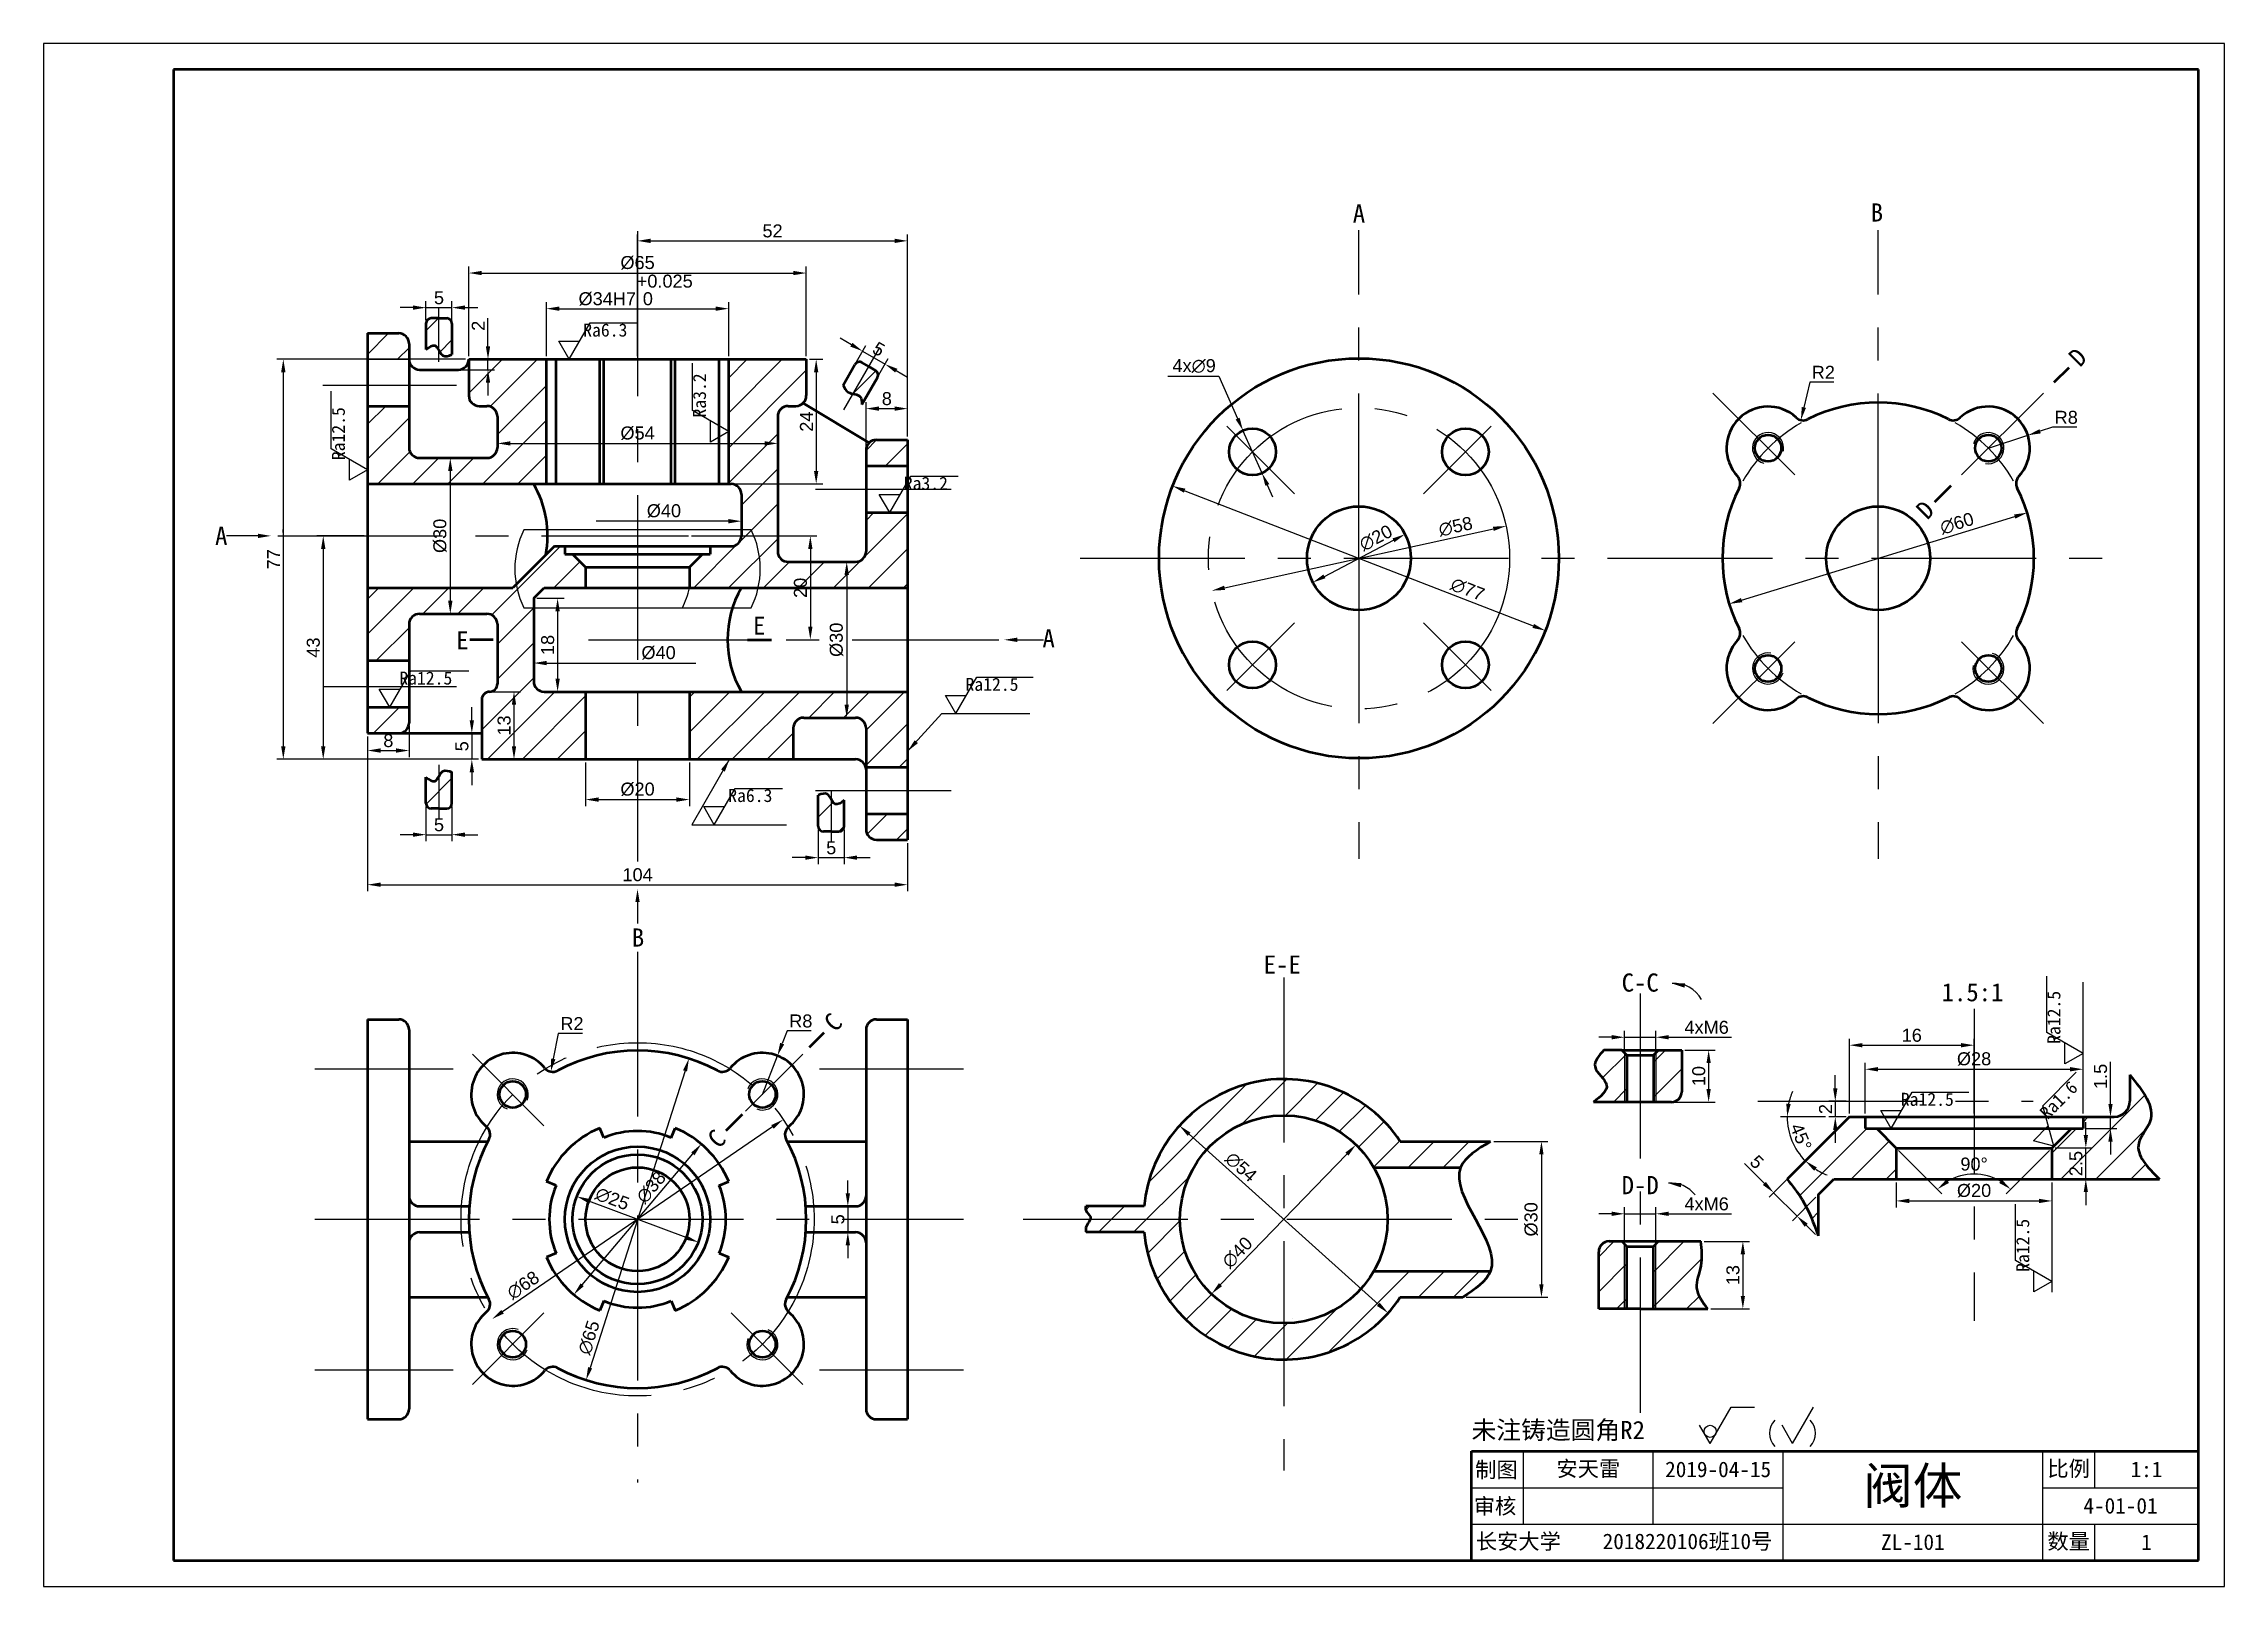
# Model space of a CAD drawing. Header units: millimetres. Extents: x 2036 to 2456, y 1451 to 1748.
import ezdxf

# ---------------------------------------------------------------- set-up
doc = ezdxf.new("R2010")
doc.units = ezdxf.units.MM
doc.linetypes.add('CENTER', pattern=[50.8, 31.75, -6.35, 6.35, -6.35])
doc.styles.get("Standard").update_dxf_attribs({"font": 'arial.ttf'})
doc.styles.add('样式 1', font='')
doc.styles.get('样式 1').set_extended_font_data('FangSong')
doc.dimstyles.new('副本 (2) ISO-25', dxfattribs={"dimtxt": 2.5, "dimasz": 2.5, "dimexe": 1.25, "dimexo": 0.625, "dimtad": 1, "dimtoh": 1, "dimdsep": 46, "dimtxsty": 'Standard', "dimcen": 2.5, "dimadec": 0, "dimazin": 0, "dimtfac": 1, "dimtmove": 0, "dimatfit": 3, "dimfxl": 1, "dimarcsym": 0})
doc.dimstyles.new('副本 (3) ISO-25', dxfattribs={"dimtxt": 2.5, "dimasz": 2.5, "dimexe": 1.25, "dimexo": 0.625, "dimtad": 1, "dimtoh": 1, "dimtxsty": 'Standard', "dimcen": 2.5, "dimadec": 0, "dimazin": 0, "dimtfac": 1, "dimtmove": 1, "dimatfit": 0, "dimfxl": 1, "dimarcsym": 0})
doc.dimstyles.new('副本 (4) ISO-25', dxfattribs={"dimtxt": 2.5, "dimasz": 2.5, "dimexe": 1.25, "dimexo": 0.625, "dimtad": 1, "dimtoh": 1, "dimdsep": 46, "dimtxsty": 'Standard', "dimcen": 2.5, "dimadec": 0, "dimazin": 0, "dimtp": 0.025, "dimtfac": 1, "dimtmove": 0, "dimatfit": 3, "dimfxl": 1, "dimarcsym": 0})
doc.dimstyles.new('副本 ISO-25', dxfattribs={"dimtxt": 2.5, "dimasz": 2.5, "dimexe": 1.25, "dimexo": 0.625, "dimtad": 1, "dimtxsty": 'Standard', "dimcen": 2.5, "dimadec": 0, "dimazin": 0, "dimtfac": 1, "dimtmove": 0, "dimatfit": 0, "dimfxl": 1, "dimarcsym": 0})

msp = doc.modelspace()

# ---------------------------------------------------------------- texts
at = {"lineweight": -3}
for s, p in [('+0.025', (2150.556, 1700.708)), ('%%C34H7', (2139.34, 1697.321)), (' 0', (2150.751, 1697.321))]:
    msp.add_text(s, height=2.5, dxfattribs=at).set_placement(p)
at = {"lineweight": 70}
msp.add_text('5', height=2.5, rotation=90, dxfattribs=at).set_placement((2190.534, 1520.366))
at = {"lineweight": -3, "style": '样式 1'}
for s, p in [('制图', (2312.023, 1471.626)), ('审核', (2311.749, 1464.626))]:
    msp.add_text(s, height=3, dxfattribs=at).set_placement(p)
for s, width, insert, char_height, attachment_point in [('A', 19.70816, (2289.644, 1714.97), 3.5, 5), ('B', 20.84166, (2389.394, 1715.179), 3.5, 5), ('Ra6.3', 5.81631, (2144.493, 1691.239), 2.5, 8), ('Ra3.2', 5.81631, (2206.229, 1661.739), 2.5, 8), ('Ra12.5', 5.81631, (2109.924, 1624.239), 2.5, 8), ('Ra12.5', 5.81631, (2218.972, 1623.038), 2.5, 8), ('Ra6.3', 5.81631, (2172.422, 1601.637), 2.5, 8), ('E-E', 29.95126, (2274.869, 1570.375), 3.5, 5), ('C-C', 23.13174, (2343.809, 1566.896), 3.5, 5), ('1.5:1', 11.56371, (2407.809, 1565.037), 3.5, 5), ('Ra12.5', 5.81631, (2399.111, 1543.147), 2.5, 8), ('D-D', 15.56944, (2343.809, 1527.922), 3.5, 5), ('未注铸造圆角R2', 60, (2311.317, 1482.534), 3.5, 1), ('安天雷', 25, (2333.817, 1473.177), 3, 5), ('阀体', 50, (2396.317, 1469.677), 7, 5), ('比例', 10, (2426.317, 1473.177), 3, 5), ('1:1', 20, (2441.317, 1473.177), 3, 5), ('4-01-01', 30, (2436.317, 1466.177), 3, 5), ('2018220106班10号', 60, (2352.915, 1459.177), 3, 5), ('ZL-101', 50, (2396.317, 1459.177), 3, 5), ('数量', 10, (2426.317, 1459.177), 3, 5), ('1', 20, (2441.317, 1459.177), 3, 5)]:
    msp.add_mtext_dynamic_manual_height_columns(s, width=width, gutter_width=12.5, heights=[0], dxfattribs=dict(at, insert=insert, char_height=char_height, attachment_point=attachment_point))
at = {"lineweight": -3, "char_height": 2.5, "attachment_point": 5}
for s, insert in [('52', (2176.705, 1711.611)), ('4x∅9', (2257.899, 1685.606)), ('%%c40', (2155.787, 1657.712)), ('%%c40', (2154.755, 1630.399)), ('%%c20', (2150.705, 1604.117)), ('R2', (2138.075, 1559.022)), ('R8', (2182.146, 1559.506))]:
    msp.add_mtext(s, dxfattribs=dict(at, insert=insert))
at = {"char_height": 3.5, "attachment_point": 1, "rotation": 45, "style": '样式 1'}
for s, heights, insert in [('D', [0], (2425.991, 1687.723)), ('D', [0], (2396.601, 1658.333)), ('C', [0], (2186.258, 1559.702)), ('C', [2.038], (2163.836, 1537.279))]:
    msp.add_mtext_dynamic_manual_height_columns(s, width=2.09194, gutter_width=12.5, heights=heights, dxfattribs=dict(at, insert=insert))
at = {"lineweight": -3, "char_height": 2.5, "attachment_point": 8, "style": '样式 1'}
for s, insert, rotation in [('Ra3.2', (2163.928, 1679.949), 90), ('Ra12.5', (2094.374, 1672.59), 90), ('Ra12.5', (2424.774, 1560.218), 90), ('Ra1.6', (2425.297, 1543.384), 45), ('Ra12.5', (2418.774, 1516.328), 90)]:
    msp.add_mtext_dynamic_manual_height_columns(s, width=5.81631, gutter_width=12.5, heights=[0], dxfattribs=dict(at, insert=insert, rotation=rotation))
at = {"lineweight": -3, "char_height": 2.5, "attachment_point": 5}
for s, insert, rotation in [('∅60', (2404.812, 1655.296), 17.01711), ('20', (2182.081, 1642.908), 90), ('2', (2379.498, 1542.566), 90), ('∅38', (2153.333, 1527.496), 49.75559), ('∅25', (2145.843, 1525.277), 339.3638), ('∅68', (2128.68, 1508.646), 34.40221)]:
    msp.add_mtext(s, dxfattribs=dict(at, insert=insert, rotation=rotation))
at = {"style": '样式 1'}
for s, width, insert, char_height, attachment_point in [('A', 6.49253, (2071.72, 1652.907), 3.5, 6), ('E', 7.08455, (2118.184, 1632.798), 3.5, 6), ('E', 4.53929, (2174.144, 1635.633), 3.5, 5), ('A', 8.86973, (2228.69, 1633.198), 3.5, 4), ('B', 5.32592, (2149.607, 1575.587), 3.5, 4), ('2019-04-15', 25, (2358.817, 1473.177), 3, 5)]:
    msp.add_mtext_dynamic_manual_height_columns(s, width=width, gutter_width=12.5, heights=[0], dxfattribs=dict(at, insert=insert, char_height=char_height, attachment_point=attachment_point))
at = {"lineweight": -3, "insert": (2320.339, 1459.177), "char_height": 3, "attachment_point": 5, "style": '样式 1'}
msp.add_mtext('长安大学', dxfattribs=at)

# ---------------------------------------------------------------- blocks, each defined once
blk = doc.blocks.new('*U1')
at = {"lineweight": -3}
blk.add_line((-6.52, -6.52), (6.52, 6.52), dxfattribs=at)
blk.add_circle((1.57, 1.57), 4.5, dxfattribs=at)
blk = doc.blocks.new('*U2')
at = {"color": 0, "linetype": 'ByBlock', "lineweight": -2, "transparency": 16777216}
for p, rotation in [((2310.17, 1667.53), 90), ((2310.17, 1629.66), 180), ((2348.04, 1629.66), 270)]:
    blk.add_blockref('*U1', p, dxfattribs=dict(at, rotation=rotation))
blk.add_blockref('*U1', (2348.04, 1667.53), dxfattribs=at)
blk = doc.blocks.new('*D3')
at = {"color": 0, "lineweight": -2, "transparency": 16777216}
blk.add_line((2287.33, 1533.91), (2262.98, 1508.77), dxfattribs=at)
at = {"color": 0, "transparency": 16777216}
for points in [[(2287.03, 1534.2), (2287.63, 1533.62), (2289.07, 1535.71)], [(2262.68, 1509.06), (2263.28, 1508.48), (2261.24, 1506.97)]]:
    blk.add_solid(points, dxfattribs=at)
at = {"layer": 'Defpoints', "color": 0, "transparency": 16777216}
for p in [(2289.07, 1535.71), (2261.24, 1506.97)]:
    blk.add_point(p, dxfattribs=at)
at = {"color": 0, "lineweight": -3, "transparency": 16777216, "insert": (2266.23, 1514.95), "char_height": 2.5, "attachment_point": 5, "rotation": 45.9166}
blk.add_mtext('∅40', dxfattribs=at)
blk = doc.blocks.new('*D4')
at = {"color": 0, "lineweight": -2, "transparency": 16777216}
blk.add_line((2282.99, 1645.12), (2296.29, 1652.06), dxfattribs=at)
at = {"color": 0, "transparency": 16777216}
for points in [[(2296.1, 1652.43), (2296.49, 1651.69), (2298.51, 1653.22)], [(2282.8, 1645.49), (2283.19, 1644.75), (2280.78, 1643.97)]]:
    blk.add_solid(points, dxfattribs=at)
at = {"layer": 'Defpoints', "color": 0, "transparency": 16777216}
for p in [(2298.51, 1653.22), (2280.78, 1643.97)]:
    blk.add_point(p, dxfattribs=at)
at = {"color": 0, "lineweight": -3, "transparency": 16777216, "insert": (2292.9, 1652.51), "char_height": 2.5, "attachment_point": 5, "rotation": 27.5451}
blk.add_mtext('∅20', dxfattribs=at)
blk = doc.blocks.new('*D5')
at = {"color": 0, "lineweight": -2, "transparency": 16777216}
blk.add_line((2256.08, 1661.61), (2323.21, 1635.57), dxfattribs=at)
at = {"color": 0, "transparency": 16777216}
for points in [[(2256.23, 1662), (2255.93, 1661.22), (2253.75, 1662.51)], [(2323.36, 1635.96), (2323.06, 1635.19), (2325.54, 1634.67)]]:
    blk.add_solid(points, dxfattribs=at)
at = {"layer": 'Defpoints', "color": 0, "transparency": 16777216}
for p in [(2253.75, 1662.51), (2325.54, 1634.67)]:
    blk.add_point(p, dxfattribs=at)
at = {"color": 0, "lineweight": -3, "transparency": 16777216, "insert": (2310.56, 1642.6), "char_height": 2.5, "attachment_point": 5, "rotation": 338.8025}
blk.add_mtext('∅77', dxfattribs=at)
blk = doc.blocks.new('*D6')
at = {"color": 0, "lineweight": -2, "transparency": 16777216}
for p, q in [((2410.86, 1669.8), (2418.47, 1672.28)), ((2423.22, 1673.82), (2420.84, 1673.05)), ((2427.88, 1673.82), (2423.22, 1673.82))]:
    blk.add_line(p, q, dxfattribs=at)
at = {"color": 0, "transparency": 16777216}
blk.add_solid([(2420.71, 1673.45), (2420.97, 1672.65), (2418.47, 1672.28)], dxfattribs=at)
at = {"layer": 'Defpoints', "color": 0, "transparency": 16777216}
for p in [(2418.47, 1672.28), (2410.86, 1669.8)]:
    blk.add_point(p, dxfattribs=at)
at = {"color": 0, "lineweight": -3, "transparency": 16777216, "insert": (2425.86, 1675.72), "char_height": 2.5, "attachment_point": 5}
blk.add_mtext('R8', dxfattribs=at)
blk = doc.blocks.new('*D7')
at = {"color": 0, "lineweight": -2, "transparency": 16777216}
blk.add_line((2263.76, 1642.91), (2315.53, 1654.28), dxfattribs=at)
at = {"color": 0, "lineweight": -3, "transparency": 16777216}
for points in [[(2315.44, 1654.68), (2315.62, 1653.87), (2317.97, 1654.81)], [(2263.67, 1643.32), (2263.85, 1642.5), (2261.32, 1642.37)]]:
    blk.add_solid(points, dxfattribs=at)
at = {"layer": 'Defpoints', "color": 0, "lineweight": -3, "transparency": 16777216}
for p in [(2317.97, 1654.81), (2261.32, 1642.37)]:
    blk.add_point(p, dxfattribs=at)
at = {"color": 0, "lineweight": -3, "transparency": 16777216, "insert": (2308.25, 1654.7), "char_height": 2.5, "attachment_point": 5, "rotation": 12.3849}
blk.add_mtext('∅58', dxfattribs=at)
blk = doc.blocks.new('*D9')
at = {"color": 0, "lineweight": -2, "transparency": 16777216}
for p, q in [((2376.45, 1682.52), (2375.33, 1677.64)), ((2381.08, 1682.52), (2376.45, 1682.52))]:
    blk.add_line(p, q, dxfattribs=at)
at = {"color": 0, "transparency": 16777216}
blk.add_solid([(2374.92, 1677.73), (2375.73, 1677.55), (2374.76, 1675.2)], dxfattribs=at)
at = {"layer": 'Defpoints', "color": 0, "transparency": 16777216}
for p in [(2375.21, 1677.15), (2374.76, 1675.2)]:
    blk.add_point(p, dxfattribs=at)
at = {"color": 0, "lineweight": -3, "transparency": 16777216, "insert": (2379.08, 1684.4), "char_height": 2.5, "attachment_point": 5}
blk.add_mtext('R2', dxfattribs=at)
blk = doc.blocks.new('*D10')
at = {"color": 0, "lineweight": -2, "transparency": 16777216}
for p, q in [((2315.6, 1536.34), (2326.04, 1536.34)), ((2324.79, 1533.84), (2324.79, 1508.84)), ((2310.3, 1506.34), (2326.04, 1506.34))]:
    blk.add_line(p, q, dxfattribs=at)
at = {"color": 0, "lineweight": -3, "transparency": 16777216}
for points in [[(2324.37, 1533.84), (2325.2, 1533.84), (2324.79, 1536.34)], [(2324.37, 1508.84), (2325.2, 1508.84), (2324.79, 1506.34)]]:
    blk.add_solid(points, dxfattribs=at)
at = {"layer": 'Defpoints', "color": 0, "lineweight": -3, "transparency": 16777216}
for p in [(2314.97, 1536.34), (2309.67, 1506.34), (2324.79, 1506.34)]:
    blk.add_point(p, dxfattribs=at)
at = {"color": 0, "lineweight": -3, "transparency": 16777216, "insert": (2322.82, 1521.34), "char_height": 2.5, "attachment_point": 5, "rotation": 90}
blk.add_mtext('%%c30', dxfattribs=at)
blk = doc.blocks.new('*D11')
at = {"color": 0, "lineweight": -2, "transparency": 16777216}
for p, q in [((2118.21, 1687.53), (2118.21, 1704.76)), ((2120.71, 1703.51), (2180.71, 1703.51)), ((2183.21, 1687.53), (2183.21, 1704.76))]:
    blk.add_line(p, q, dxfattribs=at)
at = {"color": 0, "lineweight": -3, "transparency": 16777216}
for points in [[(2120.71, 1703.93), (2120.71, 1703.1), (2118.21, 1703.51)], [(2180.71, 1703.93), (2180.71, 1703.1), (2183.21, 1703.51)]]:
    blk.add_solid(points, dxfattribs=at)
at = {"layer": 'Defpoints', "color": 0, "lineweight": -3, "transparency": 16777216}
for p in [(2183.21, 1703.51), (2118.21, 1686.91), (2183.21, 1686.91)]:
    blk.add_point(p, dxfattribs=at)
at = {"color": 0, "lineweight": -3, "transparency": 16777216, "insert": (2150.71, 1705.49), "char_height": 2.5, "attachment_point": 5}
blk.add_mtext('%%c65', dxfattribs=at)
blk = doc.blocks.new('*D12')
at = {"color": 0, "lineweight": -2, "transparency": 16777216}
for p, q in [((2191.88, 1689.72), (2189.71, 1690.97)), ((2192.87, 1686.44), (2194.67, 1689.55)), ((2194.04, 1688.47), (2198.37, 1685.97)), ((2197.2, 1683.94), (2199, 1687.05)), ((2200.54, 1684.72), (2202.7, 1683.47))]:
    blk.add_line(p, q, dxfattribs=at)
at = {"color": 0, "lineweight": -3, "transparency": 16777216}
for points in [[(2192.09, 1690.08), (2191.67, 1689.36), (2194.04, 1688.47)], [(2200.75, 1685.08), (2200.33, 1684.36), (2198.37, 1685.97)]]:
    blk.add_solid(points, dxfattribs=at)
at = {"layer": 'Defpoints', "color": 0, "lineweight": -3, "transparency": 16777216}
for p in [(2192.56, 1685.9), (2198.37, 1685.97), (2196.89, 1683.4)]:
    blk.add_point(p, dxfattribs=at)
at = {"color": 0, "lineweight": -3, "transparency": 16777216, "insert": (2197.16, 1688.86), "char_height": 2.5, "attachment_point": 5, "rotation": 330}
blk.add_mtext('5', dxfattribs=at)
blk = doc.blocks.new('*D13')
at = {"color": 0, "lineweight": -2, "transparency": 16777216}
for p, q in [((2107.46, 1696.85), (2104.96, 1696.85)), ((2109.96, 1694.43), (2109.96, 1698.1)), ((2109.96, 1696.85), (2114.96, 1696.85)), ((2114.96, 1694.43), (2114.96, 1698.1)), ((2117.46, 1696.85), (2119.96, 1696.85))]:
    blk.add_line(p, q, dxfattribs=at)
at = {"color": 0, "lineweight": -3, "transparency": 16777216}
for points in [[(2107.46, 1697.27), (2107.46, 1696.44), (2109.96, 1696.85)], [(2117.46, 1697.27), (2117.46, 1696.44), (2114.96, 1696.85)]]:
    blk.add_solid(points, dxfattribs=at)
at = {"layer": 'Defpoints', "color": 0, "lineweight": -3, "transparency": 16777216}
for p in [(2114.96, 1696.85), (2109.96, 1693.8), (2114.96, 1693.8)]:
    blk.add_point(p, dxfattribs=at)
at = {"color": 0, "lineweight": -3, "transparency": 16777216, "insert": (2112.46, 1698.75), "char_height": 2.5, "attachment_point": 5}
blk.add_mtext('5', dxfattribs=at)
blk = doc.blocks.new('*D14')
at = {"color": 0, "lineweight": -2, "transparency": 16777216}
for p, q in [((2109.96, 1600.82), (2109.96, 1594.14)), ((2114.96, 1600.82), (2114.96, 1594.14)), ((2107.46, 1595.39), (2104.96, 1595.39)), ((2109.96, 1595.39), (2114.96, 1595.39)), ((2117.46, 1595.39), (2119.96, 1595.39))]:
    blk.add_line(p, q, dxfattribs=at)
at = {"color": 0, "transparency": 16777216}
for points in [[(2107.46, 1595.81), (2107.46, 1594.97), (2109.96, 1595.39)], [(2117.46, 1595.81), (2117.46, 1594.97), (2114.96, 1595.39)]]:
    blk.add_solid(points, dxfattribs=at)
at = {"layer": 'Defpoints', "color": 0, "transparency": 16777216}
for p in [(2109.96, 1601.44), (2114.96, 1601.44), (2114.96, 1595.39)]:
    blk.add_point(p, dxfattribs=at)
at = {"color": 0, "lineweight": -3, "transparency": 16777216, "insert": (2112.46, 1597.29), "char_height": 2.5, "attachment_point": 5}
blk.add_mtext('5', dxfattribs=at)
blk = doc.blocks.new('*D15')
at = {"color": 0, "lineweight": -2, "transparency": 16777216}
for p, q in [((2185.5, 1596.39), (2185.5, 1589.72)), ((2190.5, 1596.39), (2190.5, 1589.72)), ((2183, 1590.97), (2180.5, 1590.97)), ((2185.5, 1590.97), (2190.5, 1590.97)), ((2193, 1590.97), (2195.5, 1590.97))]:
    blk.add_line(p, q, dxfattribs=at)
at = {"color": 0, "lineweight": -3, "transparency": 16777216}
for points in [[(2183, 1591.38), (2183, 1590.55), (2185.5, 1590.97)], [(2193, 1591.38), (2193, 1590.55), (2190.5, 1590.97)]]:
    blk.add_solid(points, dxfattribs=at)
at = {"layer": 'Defpoints', "color": 0, "lineweight": -3, "transparency": 16777216}
for p in [(2185.5, 1597.01), (2190.5, 1597.01), (2190.5, 1590.97)]:
    blk.add_point(p, dxfattribs=at)
at = {"color": 0, "lineweight": -3, "transparency": 16777216, "insert": (2188, 1592.86), "char_height": 2.5, "attachment_point": 5}
blk.add_mtext('5', dxfattribs=at)
blk = doc.blocks.new('*D16')
at = {"color": 0, "lineweight": -2, "transparency": 16777216}
for p, q in [((2194.71, 1670.03), (2194.71, 1678.66)), ((2197.21, 1677.41), (2200.21, 1677.41)), ((2202.71, 1672.03), (2202.71, 1678.66))]:
    blk.add_line(p, q, dxfattribs=at)
at = {"color": 0, "transparency": 16777216}
for points in [[(2197.21, 1677.83), (2197.21, 1677), (2194.71, 1677.41)], [(2200.21, 1677.83), (2200.21, 1677), (2202.71, 1677.41)]]:
    blk.add_solid(points, dxfattribs=at)
at = {"layer": 'Defpoints', "color": 0, "transparency": 16777216}
for p in [(2202.71, 1677.41), (2194.71, 1669.41), (2202.71, 1671.41)]:
    blk.add_point(p, dxfattribs=at)
at = {"color": 0, "lineweight": -3, "transparency": 16777216, "insert": (2198.71, 1679.32), "char_height": 2.5, "attachment_point": 5}
blk.add_mtext('8', dxfattribs=at)
blk = doc.blocks.new('*D17')
at = {"color": 0, "lineweight": -2, "transparency": 16777216}
for p, q in [((2117.58, 1686.91), (2081.23, 1686.91)), ((2082.48, 1684.41), (2082.48, 1612.41)), ((2120.08, 1609.91), (2081.23, 1609.91))]:
    blk.add_line(p, q, dxfattribs=at)
at = {"color": 0, "lineweight": -3, "transparency": 16777216}
for points in [[(2082.06, 1684.41), (2082.9, 1684.41), (2082.48, 1686.91)], [(2082.06, 1612.41), (2082.9, 1612.41), (2082.48, 1609.91)]]:
    blk.add_solid(points, dxfattribs=at)
at = {"layer": 'Defpoints', "color": 0, "lineweight": -3, "transparency": 16777216}
for p in [(2118.21, 1686.91), (2082.48, 1609.91), (2120.71, 1609.91)]:
    blk.add_point(p, dxfattribs=at)
at = {"color": 0, "lineweight": -3, "transparency": 16777216, "insert": (2080.61, 1648.41), "char_height": 2.5, "attachment_point": 5, "rotation": 90}
blk.add_mtext('77', dxfattribs=at)
blk = doc.blocks.new('*D18')
at = {"color": 0, "lineweight": -2, "transparency": 16777216}
for p, q in [((2098.08, 1652.91), (2088.92, 1652.91)), ((2090.17, 1650.41), (2090.17, 1612.41)), ((2120.08, 1609.91), (2088.92, 1609.91))]:
    blk.add_line(p, q, dxfattribs=at)
at = {"color": 0, "lineweight": -3, "transparency": 16777216}
for points in [[(2089.75, 1650.41), (2090.59, 1650.41), (2090.17, 1652.91)], [(2089.75, 1612.41), (2090.59, 1612.41), (2090.17, 1609.91)]]:
    blk.add_solid(points, dxfattribs=at)
at = {"layer": 'Defpoints', "color": 0, "lineweight": -3, "transparency": 16777216}
for p in [(2098.71, 1652.91), (2090.17, 1609.91), (2120.71, 1609.91)]:
    blk.add_point(p, dxfattribs=at)
at = {"color": 0, "lineweight": -3, "transparency": 16777216, "insert": (2088.27, 1631.41), "char_height": 2.5, "attachment_point": 5, "rotation": 90}
blk.add_mtext('43', dxfattribs=at)
blk = doc.blocks.new('*D19')
at = {"color": 0, "lineweight": -2, "transparency": 16777216}
for p, q in [((2098.71, 1614.28), (2098.71, 1610.34)), ((2106.71, 1616.28), (2106.71, 1610.34)), ((2101.21, 1611.59), (2104.21, 1611.59))]:
    blk.add_line(p, q, dxfattribs=at)
at = {"color": 0, "lineweight": -3, "transparency": 16777216}
for points in [[(2101.21, 1612.01), (2101.21, 1611.17), (2098.71, 1611.59)], [(2104.21, 1612.01), (2104.21, 1611.17), (2106.71, 1611.59)]]:
    blk.add_solid(points, dxfattribs=at)
at = {"layer": 'Defpoints', "color": 0, "lineweight": -3, "transparency": 16777216}
for p in [(2098.71, 1614.91), (2106.71, 1616.91), (2106.71, 1611.59)]:
    blk.add_point(p, dxfattribs=at)
at = {"color": 0, "lineweight": -3, "transparency": 16777216, "insert": (2102.71, 1613.49), "char_height": 2.5, "attachment_point": 5}
blk.add_mtext('8', dxfattribs=at)
blk = doc.blocks.new('*D20')
at = {"color": 0, "lineweight": -2, "transparency": 16777216}
for p, q in [((2122.83, 1622.91), (2128.16, 1622.91)), ((2126.91, 1612.41), (2126.91, 1620.41)), ((2121.33, 1609.91), (2128.16, 1609.91))]:
    blk.add_line(p, q, dxfattribs=at)
at = {"color": 0, "lineweight": -3, "transparency": 16777216}
for points in [[(2126.49, 1620.41), (2127.33, 1620.41), (2126.91, 1622.91)], [(2126.49, 1612.41), (2127.33, 1612.41), (2126.91, 1609.91)]]:
    blk.add_solid(points, dxfattribs=at)
at = {"layer": 'Defpoints', "color": 0, "lineweight": -3, "transparency": 16777216}
for p in [(2122.21, 1622.91), (2126.91, 1622.91), (2120.71, 1609.91)]:
    blk.add_point(p, dxfattribs=at)
at = {"color": 0, "lineweight": -3, "transparency": 16777216, "insert": (2125.01, 1616.41), "char_height": 2.5, "attachment_point": 5, "rotation": 90}
blk.add_mtext('13', dxfattribs=at)
blk = doc.blocks.new('*D21')
at = {"color": 0, "lineweight": -2, "transparency": 16777216}
for p, q in [((2098.71, 1614.28), (2098.71, 1584.51)), ((2202.71, 1593.78), (2202.71, 1584.51)), ((2101.21, 1585.76), (2200.21, 1585.76))]:
    blk.add_line(p, q, dxfattribs=at)
at = {"color": 0, "lineweight": -3, "transparency": 16777216}
for points in [[(2101.21, 1586.18), (2101.21, 1585.35), (2098.71, 1585.76)], [(2200.21, 1586.18), (2200.21, 1585.35), (2202.71, 1585.76)]]:
    blk.add_solid(points, dxfattribs=at)
at = {"layer": 'Defpoints', "color": 0, "lineweight": -3, "transparency": 16777216}
for p in [(2098.71, 1614.91), (2202.71, 1594.41), (2202.71, 1585.76)]:
    blk.add_point(p, dxfattribs=at)
at = {"color": 0, "lineweight": -3, "transparency": 16777216, "insert": (2150.71, 1587.67), "char_height": 2.5, "attachment_point": 5}
blk.add_mtext('104', dxfattribs=at)
blk = doc.blocks.new('*D22')
at = {"color": 0, "lineweight": -2, "transparency": 16777216}
for p, q in [((2118.79, 1617.41), (2118.79, 1619.91)), ((2120.08, 1614.91), (2117.54, 1614.91)), ((2118.79, 1614.91), (2118.79, 1609.91)), ((2120.08, 1609.91), (2117.54, 1609.91)), ((2118.79, 1607.41), (2118.79, 1604.91))]:
    blk.add_line(p, q, dxfattribs=at)
at = {"color": 0, "lineweight": -3, "transparency": 16777216}
for points in [[(2118.37, 1617.41), (2119.21, 1617.41), (2118.79, 1614.91)], [(2118.37, 1607.41), (2119.21, 1607.41), (2118.79, 1609.91)]]:
    blk.add_solid(points, dxfattribs=at)
at = {"layer": 'Defpoints', "color": 0, "lineweight": -3, "transparency": 16777216}
for p in [(2120.71, 1614.91), (2118.79, 1609.91), (2120.71, 1609.91)]:
    blk.add_point(p, dxfattribs=at)
at = {"color": 0, "lineweight": -3, "transparency": 16777216, "insert": (2116.89, 1612.41), "char_height": 2.5, "attachment_point": 5, "rotation": 90}
blk.add_mtext('5', dxfattribs=at)
blk = doc.blocks.new('*D23')
at = {"color": 0, "lineweight": -2, "transparency": 16777216}
for p, q in [((2131.33, 1640.91), (2136.56, 1640.91)), ((2135.31, 1638.41), (2135.31, 1625.41)), ((2133.33, 1622.91), (2136.56, 1622.91))]:
    blk.add_line(p, q, dxfattribs=at)
at = {"color": 0, "transparency": 16777216}
for points in [[(2134.89, 1638.41), (2135.72, 1638.41), (2135.31, 1640.91)], [(2134.89, 1625.41), (2135.72, 1625.41), (2135.31, 1622.91)]]:
    blk.add_solid(points, dxfattribs=at)
at = {"layer": 'Defpoints', "color": 0, "transparency": 16777216}
for p in [(2130.71, 1640.91), (2132.71, 1622.91), (2135.31, 1622.91)]:
    blk.add_point(p, dxfattribs=at)
at = {"color": 0, "lineweight": -3, "transparency": 16777216, "insert": (2133.4, 1631.91), "char_height": 2.5, "attachment_point": 5, "rotation": 90}
blk.add_mtext('18', dxfattribs=at)
blk = doc.blocks.new('*D24')
at = {"color": 0, "lineweight": -2, "transparency": 16777216}
for p, q in [((2183.83, 1686.91), (2186.36, 1686.91)), ((2185.11, 1684.41), (2185.11, 1665.41)), ((2168.88, 1662.91), (2186.36, 1662.91))]:
    blk.add_line(p, q, dxfattribs=at)
at = {"color": 0, "lineweight": -3, "transparency": 16777216}
for points in [[(2184.69, 1684.41), (2185.52, 1684.41), (2185.11, 1686.91)], [(2184.69, 1665.41), (2185.52, 1665.41), (2185.11, 1662.91)]]:
    blk.add_solid(points, dxfattribs=at)
at = {"layer": 'Defpoints', "color": 0, "lineweight": -3, "transparency": 16777216}
for p in [(2183.21, 1686.91), (2168.26, 1662.91), (2185.11, 1662.91)]:
    blk.add_point(p, dxfattribs=at)
at = {"color": 0, "lineweight": -3, "transparency": 16777216, "insert": (2183.23, 1674.91), "char_height": 2.5, "attachment_point": 5, "rotation": 90}
blk.add_mtext('24', dxfattribs=at)
blk = doc.blocks.new('*D25')
at = {"color": 0, "lineweight": -2, "transparency": 16777216}
for p, q in [((2186.83, 1647.91), (2192.24, 1647.91)), ((2190.99, 1645.41), (2190.99, 1620.41)), ((2192.08, 1617.91), (2189.74, 1617.91))]:
    blk.add_line(p, q, dxfattribs=at)
at = {"color": 0, "lineweight": -3, "transparency": 16777216}
for points in [[(2190.57, 1645.41), (2191.41, 1645.41), (2190.99, 1647.91)], [(2190.57, 1620.41), (2191.41, 1620.41), (2190.99, 1617.91)]]:
    blk.add_solid(points, dxfattribs=at)
at = {"layer": 'Defpoints', "color": 0, "lineweight": -3, "transparency": 16777216}
for p in [(2186.21, 1647.91), (2190.99, 1617.91), (2192.71, 1617.91)]:
    blk.add_point(p, dxfattribs=at)
at = {"color": 0, "lineweight": -3, "transparency": 16777216, "insert": (2189.02, 1632.91), "char_height": 2.5, "attachment_point": 5, "rotation": 90}
blk.add_mtext('%%c30', dxfattribs=at)
blk = doc.blocks.new('*D26')
at = {"color": 0, "lineweight": -2, "transparency": 16777216}
for p, q in [((2123.71, 1671.25), (2123.71, 1671.96)), ((2177.71, 1673), (2177.71, 1669.46)), ((2126.21, 1670.71), (2175.21, 1670.71))]:
    blk.add_line(p, q, dxfattribs=at)
at = {"color": 0, "lineweight": -3, "transparency": 16777216}
for points in [[(2126.21, 1671.13), (2126.21, 1670.3), (2123.71, 1670.71)], [(2175.21, 1671.13), (2175.21, 1670.3), (2177.71, 1670.71)]]:
    blk.add_solid(points, dxfattribs=at)
at = {"layer": 'Defpoints', "color": 0, "lineweight": -3, "transparency": 16777216}
for p in [(2177.71, 1673.62), (2123.71, 1670.62), (2177.71, 1670.71)]:
    blk.add_point(p, dxfattribs=at)
at = {"color": 0, "lineweight": -3, "transparency": 16777216, "insert": (2150.71, 1672.68), "char_height": 2.5, "attachment_point": 5}
blk.add_mtext('%%c54', dxfattribs=at)
blk = doc.blocks.new('*D27')
at = {"color": 0, "lineweight": -2, "transparency": 16777216}
for p, q in [((2114.58, 1667.91), (2113.39, 1667.91)), ((2114.64, 1665.41), (2114.64, 1640.41)), ((2121.08, 1637.91), (2113.39, 1637.91))]:
    blk.add_line(p, q, dxfattribs=at)
at = {"color": 0, "lineweight": -3, "transparency": 16777216}
for points in [[(2114.22, 1665.41), (2115.06, 1665.41), (2114.64, 1667.91)], [(2114.22, 1640.41), (2115.06, 1640.41), (2114.64, 1637.91)]]:
    blk.add_solid(points, dxfattribs=at)
at = {"layer": 'Defpoints', "color": 0, "lineweight": -3, "transparency": 16777216}
for p in [(2115.21, 1667.91), (2114.64, 1637.91), (2121.71, 1637.91)]:
    blk.add_point(p, dxfattribs=at)
at = {"color": 0, "lineweight": -3, "transparency": 16777216, "insert": (2112.67, 1652.91), "char_height": 2.5, "attachment_point": 5, "rotation": 90}
blk.add_mtext('%%c30', dxfattribs=at)
blk = doc.blocks.new('*D28')
at = {"color": 0, "lineweight": -2, "transparency": 16777216}
for p, q in [((2121.9, 1689.41), (2121.9, 1694.81)), ((2116.83, 1684.91), (2123.15, 1684.91)), ((2118.83, 1686.91), (2123.15, 1686.91)), ((2121.9, 1684.91), (2121.9, 1686.91)), ((2121.9, 1682.41), (2121.9, 1679.91))]:
    blk.add_line(p, q, dxfattribs=at)
at = {"color": 0, "lineweight": -3, "transparency": 16777216}
for points in [[(2121.49, 1689.41), (2122.32, 1689.41), (2121.9, 1686.91)], [(2121.49, 1682.41), (2122.32, 1682.41), (2121.9, 1684.91)]]:
    blk.add_solid(points, dxfattribs=at)
at = {"layer": 'Defpoints', "color": 0, "lineweight": -3, "transparency": 16777216}
for p in [(2116.21, 1684.91), (2118.21, 1686.91), (2121.9, 1686.91)]:
    blk.add_point(p, dxfattribs=at)
at = {"color": 0, "lineweight": -3, "transparency": 16777216, "insert": (2120.02, 1693.36), "char_height": 2.5, "attachment_point": 5, "rotation": 90}
blk.add_mtext('2', dxfattribs=at)
blk = doc.blocks.new('*D29')
at = {"color": 0, "lineweight": -2, "transparency": 16777216}
for p, q in [((2356.1, 1517.1), (2364.83, 1517.1)), ((2363.58, 1514.6), (2363.58, 1506.6)), ((2357.43, 1504.1), (2364.83, 1504.1))]:
    blk.add_line(p, q, dxfattribs=at)
at = {"color": 0, "transparency": 16777216}
for points in [[(2363.16, 1514.6), (2364, 1514.6), (2363.58, 1517.1)], [(2363.16, 1506.6), (2364, 1506.6), (2363.58, 1504.1)]]:
    blk.add_solid(points, dxfattribs=at)
at = {"layer": 'Defpoints', "color": 0, "transparency": 16777216}
for p in [(2355.48, 1517.1), (2356.81, 1504.1), (2363.58, 1504.1)]:
    blk.add_point(p, dxfattribs=at)
at = {"color": 0, "lineweight": -3, "transparency": 16777216, "insert": (2361.68, 1510.6), "char_height": 2.5, "attachment_point": 5, "rotation": 90}
blk.add_mtext('13', dxfattribs=at)
blk = doc.blocks.new('*D30')
at = {"color": 0, "lineweight": -2, "transparency": 16777216}
for p, q in [((2352.43, 1553.91), (2358.24, 1553.91)), ((2356.99, 1551.41), (2356.99, 1546.41)), ((2350.43, 1543.91), (2358.24, 1543.91))]:
    blk.add_line(p, q, dxfattribs=at)
at = {"color": 0, "transparency": 16777216}
for points in [[(2356.57, 1551.41), (2357.4, 1551.41), (2356.99, 1553.91)], [(2356.57, 1546.41), (2357.4, 1546.41), (2356.99, 1543.91)]]:
    blk.add_solid(points, dxfattribs=at)
at = {"layer": 'Defpoints', "color": 0, "transparency": 16777216}
for p in [(2351.81, 1553.91), (2349.81, 1543.91), (2356.99, 1543.91)]:
    blk.add_point(p, dxfattribs=at)
at = {"color": 0, "lineweight": -3, "transparency": 16777216, "insert": (2355.09, 1548.91), "char_height": 2.5, "attachment_point": 5, "rotation": 90}
blk.add_mtext('10', dxfattribs=at)
blk = doc.blocks.new('*D31')
at = {"color": 0, "lineweight": -2, "transparency": 16777216}
for p, q in [((2338.31, 1522.4), (2335.81, 1522.4)), ((2340.81, 1517.18), (2340.81, 1523.65)), ((2340.81, 1522.4), (2346.81, 1522.4)), ((2346.81, 1517.18), (2346.81, 1523.65)), ((2349.31, 1522.4), (2361.4, 1522.4))]:
    blk.add_line(p, q, dxfattribs=at)
at = {"color": 0, "transparency": 16777216}
for points in [[(2338.31, 1522.82), (2338.31, 1521.99), (2340.81, 1522.4)], [(2349.31, 1522.82), (2349.31, 1521.99), (2346.81, 1522.4)]]:
    blk.add_solid(points, dxfattribs=at)
at = {"layer": 'Defpoints', "color": 0, "transparency": 16777216}
for p in [(2346.81, 1522.4), (2340.81, 1516.55), (2346.81, 1516.55)]:
    blk.add_point(p, dxfattribs=at)
at = {"color": 0, "lineweight": -3, "transparency": 16777216, "insert": (2356.6, 1524.3), "char_height": 2.5, "attachment_point": 5}
blk.add_mtext('4xM6', dxfattribs=at)
blk = doc.blocks.new('*D32')
at = {"color": 0, "lineweight": -2, "transparency": 16777216}
for p, q in [((2338.31, 1556.39), (2335.81, 1556.39)), ((2340.81, 1553.99), (2340.81, 1557.64)), ((2340.81, 1556.39), (2346.81, 1556.39)), ((2346.81, 1553.99), (2346.81, 1557.64)), ((2349.31, 1556.39), (2361.4, 1556.39))]:
    blk.add_line(p, q, dxfattribs=at)
at = {"color": 0, "transparency": 16777216}
for points in [[(2338.31, 1556.81), (2338.31, 1555.98), (2340.81, 1556.39)], [(2349.31, 1556.81), (2349.31, 1555.98), (2346.81, 1556.39)]]:
    blk.add_solid(points, dxfattribs=at)
at = {"layer": 'Defpoints', "color": 0, "transparency": 16777216}
for p in [(2346.81, 1556.39), (2340.81, 1553.36), (2346.81, 1553.36)]:
    blk.add_point(p, dxfattribs=at)
at = {"color": 0, "lineweight": -3, "transparency": 16777216, "insert": (2356.6, 1558.29), "char_height": 2.5, "attachment_point": 5}
blk.add_mtext('4xM6', dxfattribs=at)
blk = doc.blocks.new('*D33')
at = {"color": 0, "lineweight": -2, "transparency": 16777216}
for p, q in [((2434.38, 1543.57), (2434.38, 1551.65)), ((2429.73, 1541.07), (2435.63, 1541.07)), ((2429.73, 1538.82), (2435.63, 1538.82)), ((2434.38, 1538.82), (2434.38, 1541.07)), ((2434.38, 1536.32), (2434.38, 1533.82))]:
    blk.add_line(p, q, dxfattribs=at)
at = {"color": 0, "lineweight": -3, "transparency": 16777216}
for points in [[(2433.97, 1543.57), (2434.8, 1543.57), (2434.38, 1541.07)], [(2433.97, 1536.32), (2434.8, 1536.32), (2434.38, 1538.82)]]:
    blk.add_solid(points, dxfattribs=at)
at = {"layer": 'Defpoints', "color": 0, "lineweight": -3, "transparency": 16777216}
for p in [(2429.11, 1541.07), (2429.11, 1538.82), (2434.38, 1541.07)]:
    blk.add_point(p, dxfattribs=at)
at = {"color": 0, "lineweight": -3, "transparency": 16777216, "insert": (2432.48, 1548.86), "char_height": 2.5, "attachment_point": 5, "rotation": 90}
blk.add_mtext('1.5', dxfattribs=at)
blk = doc.blocks.new('*D34')
at = {"color": 0, "lineweight": -2, "transparency": 16777216}
for p, q in [((2429.63, 1537.57), (2429.63, 1540.07)), ((2423.73, 1535.07), (2430.88, 1535.07)), ((2429.63, 1529.07), (2429.63, 1535.07)), ((2423.73, 1529.07), (2430.88, 1529.07)), ((2429.63, 1526.57), (2429.63, 1524.07))]:
    blk.add_line(p, q, dxfattribs=at)
at = {"color": 0, "transparency": 16777216}
for points in [[(2429.22, 1537.57), (2430.05, 1537.57), (2429.63, 1535.07)], [(2429.22, 1526.57), (2430.05, 1526.57), (2429.63, 1529.07)]]:
    blk.add_solid(points, dxfattribs=at)
at = {"layer": 'Defpoints', "color": 0, "transparency": 16777216}
for p in [(2423.11, 1535.07), (2429.63, 1535.07), (2423.11, 1529.07)]:
    blk.add_point(p, dxfattribs=at)
at = {"color": 0, "lineweight": -3, "transparency": 16777216, "insert": (2427.73, 1532.07), "char_height": 2.5, "attachment_point": 5, "rotation": 90}
blk.add_mtext('2.5', dxfattribs=at)
blk = doc.blocks.new('*D35')
at = {"color": 0, "lineweight": -2, "transparency": 16777216}
for p, q in [((2393.11, 1528.44), (2393.11, 1523.63)), ((2395.61, 1524.88), (2420.61, 1524.88)), ((2423.11, 1528.44), (2423.11, 1523.63))]:
    blk.add_line(p, q, dxfattribs=at)
at = {"color": 0, "transparency": 16777216}
for points in [[(2395.61, 1525.3), (2395.61, 1524.46), (2393.11, 1524.88)], [(2420.61, 1525.3), (2420.61, 1524.46), (2423.11, 1524.88)]]:
    blk.add_solid(points, dxfattribs=at)
at = {"layer": 'Defpoints', "color": 0, "transparency": 16777216}
for p in [(2393.11, 1529.07), (2423.11, 1529.07), (2423.11, 1524.88)]:
    blk.add_point(p, dxfattribs=at)
at = {"color": 0, "lineweight": -3, "transparency": 16777216, "insert": (2408.11, 1526.85), "char_height": 2.5, "attachment_point": 5}
blk.add_mtext('%%c20', dxfattribs=at)
blk = doc.blocks.new('*D36')
at = {"color": 0, "lineweight": -2, "transparency": 16777216}
for p, q in [((2387.11, 1541.69), (2387.11, 1551.48)), ((2389.61, 1550.23), (2426.61, 1550.23)), ((2429.11, 1541.69), (2429.11, 1551.48))]:
    blk.add_line(p, q, dxfattribs=at)
at = {"color": 0, "transparency": 16777216}
for points in [[(2389.61, 1550.65), (2389.61, 1549.81), (2387.11, 1550.23)], [(2426.61, 1550.65), (2426.61, 1549.81), (2429.11, 1550.23)]]:
    blk.add_solid(points, dxfattribs=at)
at = {"layer": 'Defpoints', "color": 0, "transparency": 16777216}
for p in [(2429.11, 1550.23), (2387.11, 1541.07), (2429.11, 1541.07)]:
    blk.add_point(p, dxfattribs=at)
at = {"color": 0, "lineweight": -3, "transparency": 16777216, "insert": (2408.11, 1552.2), "char_height": 2.5, "attachment_point": 5}
blk.add_mtext('%%c28', dxfattribs=at)
blk = doc.blocks.new('*D37')
at = {"color": 0, "lineweight": -2, "transparency": 16777216}
for p, q in [((2384.11, 1541.69), (2384.11, 1556.11)), ((2386.61, 1554.86), (2405.61, 1554.86)), ((2408.11, 1541.69), (2408.11, 1556.11))]:
    blk.add_line(p, q, dxfattribs=at)
at = {"color": 0, "transparency": 16777216}
for points in [[(2386.61, 1555.27), (2386.61, 1554.44), (2384.11, 1554.86)], [(2405.61, 1555.27), (2405.61, 1554.44), (2408.11, 1554.86)]]:
    blk.add_solid(points, dxfattribs=at)
at = {"layer": 'Defpoints', "color": 0, "transparency": 16777216}
for p in [(2408.11, 1554.86), (2384.11, 1541.07), (2408.11, 1541.07)]:
    blk.add_point(p, dxfattribs=at)
at = {"color": 0, "lineweight": -3, "transparency": 16777216, "insert": (2396.11, 1556.76), "char_height": 2.5, "attachment_point": 5}
blk.add_mtext('16', dxfattribs=at)
blk = doc.blocks.new('*D38')
at = {"color": 0, "lineweight": -2, "transparency": 16777216}
blk.add_line((2379.5, 1541.07), (2370.86, 1541.07), dxfattribs=at)
for start, end in [(156.0792, 168.0396), (180, 225), (236.9604, 248.9208)]:
    blk.add_arc((2384.11, 1541.07), 12, start, end, dxfattribs=at)
at = {"color": 0, "transparency": 16777216}
for points in [[(2372.78, 1543.51), (2371.95, 1543.6), (2372.11, 1541.07)], [(2377.3, 1530.68), (2377.83, 1531.33), (2375.62, 1532.58)]]:
    blk.add_solid(points, dxfattribs=at)
at = {"layer": 'Defpoints', "color": 0, "transparency": 16777216}
for p in [(2372.52, 1537.96), (2380.13, 1541.07), (2383.48, 1541.07), (2384.11, 1541.07), (2372.11, 1529.07)]:
    blk.add_point(p, dxfattribs=at)
at = {"color": 0, "lineweight": -3, "transparency": 16777216, "insert": (2374.77, 1537.2), "char_height": 2.5, "attachment_point": 5, "rotation": 292.5}
blk.add_mtext('45°', dxfattribs=at)
blk = doc.blocks.new('*D39')
at = {"color": 0, "lineweight": -2, "transparency": 16777216}
for p, q in [((2393.55, 1534.62), (2401.92, 1526.25)), ((2422.66, 1534.62), (2414.29, 1526.25))]:
    blk.add_line(p, q, dxfattribs=at)
blk.add_arc((2408.11, 1520.07), 9.99, 59.3694, 120.6306, dxfattribs=at)
at = {"color": 0, "transparency": 16777216}
for points in [[(2403.27, 1528.34), (2402.76, 1529), (2401.04, 1527.13)], [(2413.45, 1529), (2412.94, 1528.34), (2415.17, 1527.13)]]:
    blk.add_solid(points, dxfattribs=at)
at = {"layer": 'Defpoints', "color": 0, "transparency": 16777216}
for p in [(2389.36, 1538.82), (2426.86, 1538.82), (2393.11, 1535.07), (2423.11, 1535.07), (2410.69, 1529.72)]:
    blk.add_point(p, dxfattribs=at)
at = {"color": 0, "lineweight": -3, "transparency": 16777216, "insert": (2408.11, 1531.96), "char_height": 2.5, "attachment_point": 5}
blk.add_mtext('90°', dxfattribs=at)
blk = doc.blocks.new('*D40')
at = {"color": 0, "lineweight": -2, "transparency": 16777216}
blk.add_line((2159.85, 1549.91), (2141.56, 1492.77), dxfattribs=at)
at = {"color": 0, "transparency": 16777216}
for points in [[(2159.45, 1550.04), (2160.24, 1549.79), (2160.61, 1552.29)], [(2141.17, 1492.89), (2141.96, 1492.64), (2140.8, 1490.39)]]:
    blk.add_solid(points, dxfattribs=at)
at = {"layer": 'Defpoints', "color": 0, "transparency": 16777216}
for p in [(2160.61, 1552.29), (2140.8, 1490.39)]:
    blk.add_point(p, dxfattribs=at)
at = {"color": 0, "transparency": 16777216, "insert": (2141.35, 1498.58), "char_height": 2.5, "attachment_point": 5, "rotation": 72.2574}
blk.add_mtext('∅65', dxfattribs=at)
blk = doc.blocks.new('*D41')
at = {"color": 0, "lineweight": -2, "transparency": 16777216}
blk.add_line((2293.39, 1504.97), (2256.93, 1537.71), dxfattribs=at)
at = {"color": 0, "transparency": 16777216}
for points in [[(2257.21, 1538.02), (2256.65, 1537.4), (2255.07, 1539.38)], [(2293.66, 1505.28), (2293.11, 1504.66), (2295.25, 1503.3)]]:
    blk.add_solid(points, dxfattribs=at)
at = {"layer": 'Defpoints', "color": 0, "transparency": 16777216}
for p in [(2255.07, 1539.38), (2295.25, 1503.3)]:
    blk.add_point(p, dxfattribs=at)
at = {"color": 0, "transparency": 16777216, "insert": (2266.92, 1531.39), "char_height": 2.5, "attachment_point": 5, "rotation": 318.0712}
blk.add_mtext('∅54', dxfattribs=at)
blk = doc.blocks.new('*D42')
at = {"color": 0, "lineweight": -2, "transparency": 16777216}
for p, q in [((2367.74, 1528.24), (2363.92, 1532.06)), ((2373.16, 1530.12), (2368.62, 1525.58)), ((2374.01, 1521.97), (2369.51, 1526.47)), ((2377.66, 1525.62), (2373.12, 1521.08)), ((2375.78, 1520.2), (2377.54, 1518.43))]:
    blk.add_line(p, q, dxfattribs=at)
at = {"color": 0, "transparency": 16777216}
for points in [[(2368.03, 1528.53), (2367.45, 1527.94), (2369.51, 1526.47)], [(2376.07, 1520.5), (2375.48, 1519.91), (2374.01, 1521.97)]]:
    blk.add_solid(points, dxfattribs=at)
at = {"layer": 'Defpoints', "color": 0, "transparency": 16777216}
for p in [(2373.61, 1530.57), (2369.51, 1526.47), (2378.11, 1526.07)]:
    blk.add_point(p, dxfattribs=at)
at = {"color": 0, "transparency": 16777216, "insert": (2366.28, 1532.37), "char_height": 2.5, "attachment_point": 5, "rotation": 315}
blk.add_mtext('5', dxfattribs=at)

# ---------------------------------------------------------------- dimensions: what is measured, and where the dimension line sits
at = {"lineweight": -3}
for base, p1, p2, text, dimstyle, picture, middle in [((2183.205, 1703.514), (2118.205, 1686.908), (2183.205, 1686.908), '%%c65', '副本 ISO-25', '*D11', (2150.705, 1705.485)), ((2177.705, 1670.714), (2123.705, 1670.621), (2177.705, 1673.621), '%%c54', '副本 (4) ISO-25', '*D26', (2150.705, 1672.685)), ((2346.809, 1556.392), (2340.809, 1553.361), (2346.809, 1553.361), '4xM6', '副本 (2) ISO-25', '*D32', (2356.602, 1558.294)), ((2408.105, 1554.856), (2384.105, 1541.066), (2408.105, 1541.066), '16', '副本 (2) ISO-25', '*D37', (2396.105, 1556.757)), ((2429.105, 1550.228), (2387.105, 1541.066), (2429.105, 1541.066), '%%c28', '副本 (2) ISO-25', '*D36', (2408.105, 1552.2)), ((2423.105, 1524.881), (2393.105, 1529.066), (2423.105, 1529.066), '%%c20', '副本 (2) ISO-25', '*D35', (2408.105, 1526.852)), ((2346.809, 1522.403), (2340.809, 1516.553), (2346.809, 1516.553), '4xM6', '副本 (2) ISO-25', '*D31', (2356.602, 1524.304))]:
    dim = msp.add_linear_dim(base=base, p1=p1, p2=p2, text=text, dimstyle=dimstyle, dxfattribs=at)
    dim.commit()
    dim.dimension.update_dxf_attribs({"geometry": picture, "text_midpoint": middle})
for base, p1, p2, picture, middle in [((2114.955, 1696.854), (2109.955, 1693.8), (2114.955, 1693.8), '*D13', (2112.455, 1698.751)), ((2202.705, 1677.414), (2194.705, 1669.408), (2202.705, 1671.408), '*D16', (2198.705, 1679.315)), ((2106.705, 1611.589), (2098.705, 1614.908), (2106.705, 1616.908), '*D19', (2102.705, 1613.49)), ((2202.705, 1585.764), (2098.705, 1614.908), (2202.705, 1594.408), '*D21', (2150.705, 1587.665)), ((2114.955, 1595.392), (2109.955, 1601.441), (2114.955, 1601.441), '*D14', (2112.455, 1597.288)), ((2190.499, 1590.966), (2185.499, 1597.015), (2190.499, 1597.015), '*D15', (2187.999, 1592.863))]:
    dim = msp.add_linear_dim(base=base, p1=p1, p2=p2, dimstyle='副本 (4) ISO-25', dxfattribs=at)
    dim.commit()
    dim.dimension.update_dxf_attribs({"geometry": picture, "text_midpoint": middle})
for base, p1, p2, dimstyle, picture, middle in [((2121.904, 1686.908), (2116.205, 1684.908), (2118.205, 1686.908), '副本 ISO-25', '*D28', (2120.024, 1693.361)), ((2082.481, 1609.908), (2118.205, 1686.908), (2120.705, 1609.908), '副本 (4) ISO-25', '*D17', (2080.606, 1648.408)), ((2185.108, 1662.908), (2183.205, 1686.908), (2168.259, 1662.908), '副本 (4) ISO-25', '*D24', (2183.228, 1674.908)), ((2090.168, 1609.908), (2098.705, 1652.908), (2120.705, 1609.908), '副本 (4) ISO-25', '*D18', (2088.266, 1631.408)), ((2135.306, 1622.908), (2130.705, 1640.908), (2132.705, 1622.908), '副本 (4) ISO-25', '*D23', (2133.405, 1631.908)), ((2126.911, 1622.908), (2120.705, 1609.908), (2122.205, 1622.908), '副本 (4) ISO-25', '*D20', (2125.008, 1616.408)), ((2118.789, 1609.908), (2120.705, 1614.908), (2120.705, 1609.908), '副本 (4) ISO-25', '*D22', (2116.892, 1612.408)), ((2356.987, 1543.911), (2351.809, 1553.911), (2349.809, 1543.911), '副本 (2) ISO-25', '*D30', (2355.085, 1548.911)), ((2363.579, 1504.103), (2355.48, 1517.103), (2356.809, 1504.103), '副本 (2) ISO-25', '*D29', (2361.676, 1510.603))]:
    dim = msp.add_linear_dim(base=base, p1=p1, p2=p2, angle=90, dimstyle=dimstyle, dxfattribs=at)
    dim.commit()
    dim.dimension.update_dxf_attribs({"geometry": picture, "text_midpoint": middle})
dim = msp.add_aligned_dim(p1=(2192.557, 1685.897), p2=(2196.888, 1683.397), distance=2.974, dimstyle='副本 (4) ISO-25', dxfattribs=at)
dim.commit()
dim.dimension.update_dxf_attribs({"geometry": '*D12', "text_midpoint": (2197.158, 1688.865)})
dim = msp.add_radius_dim(center=(2375.213, 1677.153), mpoint=(2374.765, 1675.204), dimstyle='副本 (3) ISO-25', dxfattribs=at)
dim.commit()
dim.dimension.update_dxf_attribs({"geometry": '*D9', "text_midpoint": (2376.449, 1682.523), "dimtype": 164})
dim = msp.add_radius_dim(center=(2410.857, 1669.805), mpoint=(2418.466, 1672.277), dimstyle='副本 (2) ISO-25', dxfattribs=at)
dim.commit()
dim.dimension.update_dxf_attribs({"geometry": '*D6', "text_midpoint": (2425.864, 1675.723)})
for base, p1, p2, text, dimstyle, picture, middle in [((2114.641, 1637.908), (2115.205, 1667.908), (2121.705, 1637.908), '%%c30', '副本 (4) ISO-25', '*D27', (2112.669, 1652.908)), ((2190.989, 1617.908), (2186.205, 1647.908), (2192.705, 1617.908), '%%c30', '副本 (4) ISO-25', '*D25', (2189.018, 1632.908)), ((2429.635, 1535.066), (2423.105, 1529.066), (2423.105, 1535.066), '2.5', '副本 (2) ISO-25', '*D34', (2427.733, 1532.066)), ((2324.787, 1506.34), (2314.972, 1536.34), (2309.675, 1506.34), '%%c30', '副本 ISO-25', '*D10', (2322.815, 1521.34))]:
    dim = msp.add_linear_dim(base=base, p1=p1, p2=p2, angle=90, text=text, dimstyle=dimstyle, dxfattribs=at)
    dim.commit()
    dim.dimension.update_dxf_attribs({"geometry": picture, "text_midpoint": middle})
for p1, p2, picture, middle in [((2253.749, 1662.513), (2325.539, 1634.671), '*D5', (2309.844, 1640.758)), ((2261.319, 1642.372), (2317.969, 1654.812), '*D7', (2308.677, 1652.771)), ((2280.777, 1643.967), (2298.51, 1653.216), '*D4', (2293.809, 1650.764)), ((2289.072, 1535.706), (2261.244, 1506.973), '*D3', (2267.642, 1513.579))]:
    dim = msp.add_diameter_dim_2p(p1=p1, p2=p2, dimstyle='副本 ISO-25', dxfattribs=at)
    dim.commit()
    dim.dimension.update_dxf_attribs({"geometry": picture, "text_midpoint": middle, "dimtype": 163})
for p1, p2, picture, middle in [((2160.609, 1552.294), (2140.801, 1490.385), '*D40', (2143.232, 1497.982)), ((2295.246, 1503.298), (2255.071, 1539.381), '*D41', (2265.606, 1529.919))]:
    dim = msp.add_diameter_dim_2p(p1=p1, p2=p2, dimstyle='副本 ISO-25')
    dim.commit()
    dim.dimension.update_dxf_attribs({"geometry": picture, "text_midpoint": middle, "dimtype": 163})
dim = msp.add_linear_dim(base=(2434.385, 1541.066), p1=(2429.105, 1538.816), p2=(2429.105, 1541.066), angle=90, text='1.5', dimstyle='副本 ISO-25', dxfattribs=at)
dim.commit()
dim.dimension.update_dxf_attribs({"geometry": '*D33', "text_midpoint": (2434.385, 1548.858), "dimtype": 160})
for base, line1, line2, picture, middle in [((2372.516, 1537.961), ((2383.48, 1541.066), (2380.129, 1541.066)), ((2384.105, 1541.066), (2372.105, 1529.066)), '*D38', (2374.773, 1537.2)), ((2410.692, 1529.72), ((2423.105, 1535.066), (2426.855, 1538.816)), ((2393.105, 1535.066), (2389.355, 1538.816)), '*D39', (2408.105, 1531.962))]:
    dim = msp.add_angular_dim_2l(base=base, line1=line1, line2=line2, dimstyle='副本 (2) ISO-25', dxfattribs=at)
    dim.commit()
    dim.dimension.update_dxf_attribs({"geometry": picture, "text_midpoint": middle})
dim = msp.add_linear_dim(base=(2369.507, 1526.468), p1=(2378.105, 1526.066), p2=(2373.605, 1530.566), angle=135, text='5', dimstyle='副本 ISO-25')
dim.commit()
dim.dimension.update_dxf_attribs({"geometry": '*D42', "text_midpoint": (2364.944, 1531.032), "dimtype": 161})

# ---------------------------------------------------------------- hatches: boundary and pattern name
at = {"lineweight": -3}
h = msp.add_hatch(dxfattribs=at)
h.set_pattern_fill('ANSI31', color=256, scale=1.5)
edge = h.paths.add_edge_path()
edge.add_arc((2113.955, 1693.8), 1, 0, 90)
edge.add_line((2113.955, 1694.8), (2112.455, 1694.8))
edge.add_line((2112.455, 1694.8), (2112.455, 1688.59))
edge.add_spline(control_points=[(2112.455, 1688.59), (2112.673, 1688.202), (2113.239, 1687.218), (2114.312, 1687.582), (2114.955, 1687.8)], knot_values=[3.1613842, 3.1613842, 3.1613842, 3.1613842, 4.3339915, 6.090377, 6.090377, 6.090377, 6.090377], degree=3, periodic=0)
edge.add_line((2114.955, 1687.8), (2114.955, 1693.8))
edge = h.paths.add_edge_path()
edge.add_line((2112.455, 1694.8), (2110.955, 1694.8))
edge.add_arc((2110.955, 1693.8), 1, 90, 180)
edge.add_line((2109.955, 1693.8), (2109.955, 1688.8))
edge.add_spline(control_points=[(2109.955, 1688.8), (2110.591, 1689.264), (2111.658, 1690.042), (2112.218, 1689.013), (2112.455, 1688.59)], knot_values=[0, 0, 0, 0, 1.8821937, 3.1613842, 3.1613842, 3.1613842, 3.1613842], degree=3, periodic=0)
edge.add_line((2112.455, 1688.59), (2112.455, 1694.8))
h = msp.add_hatch(dxfattribs=at)
h.set_pattern_fill('ANSI31', color=256, scale=1.5)
h.paths.add_polyline_path([(2202.705, 1594.408), (2202.705, 1599.408), (2194.705, 1599.408), (2194.705, 1596.408, 0.4142136), (2196.705, 1594.408)])
h.paths.add_polyline_path([(2196.705, 1671.408, 0.4142136), (2194.705, 1669.408), (2194.705, 1666.408), (2202.705, 1666.408), (2202.705, 1671.408)], flags=17)
h.paths.add_polyline_path([(2098.705, 1691.908), (2098.705, 1686.908), (2106.705, 1686.908), (2106.705, 1689.908, 0.4142136), (2104.705, 1691.908)])
h.paths.add_polyline_path([(2098.705, 1662.908), (2133.152, 1662.908), (2133.152, 1686.908), (2118.205, 1686.908), (2118.205, 1679.908, 0.4142136), (2120.205, 1677.908), (2121.705, 1677.908, -0.4142136), (2123.705, 1675.908), (2123.705, 1669.908, -0.4142136), (2121.705, 1667.908), (2108.705, 1667.908, -0.4142136), (2106.705, 1669.908), (2106.705, 1677.908), (2098.705, 1677.908)])
h.paths.add_polyline_path([(2177.705, 1675.908, -0.4142136), (2179.705, 1677.908), (2181.205, 1677.908, 0.4142136), (2183.205, 1679.908), (2183.205, 1686.908), (2168.259, 1686.908), (2168.259, 1662.908), (2168.705, 1662.908, -0.4142136), (2170.705, 1660.908), (2170.705, 1652.908, -0.4142136), (2168.705, 1650.908), (2164.705, 1650.908), (2164.705, 1649.408), (2163.205, 1649.408), (2160.705, 1646.908), (2160.705, 1642.908), (2202.705, 1642.908), (2202.705, 1657.408), (2194.705, 1657.408), (2194.705, 1649.908, -0.4142136), (2192.705, 1647.908), (2179.705, 1647.908, -0.4142136), (2177.705, 1649.908)])
h.paths.add_polyline_path([(2194.705, 1615.908), (2194.705, 1608.408), (2202.705, 1608.408), (2202.705, 1622.908), (2160.705, 1622.908), (2160.705, 1609.908), (2180.705, 1609.908), (2180.705, 1615.908, -0.4142136), (2182.705, 1617.908), (2192.705, 1617.908, -0.4142136)])
h.paths.add_polyline_path([(2104.705, 1614.908, 0.4142136), (2106.705, 1616.908), (2106.705, 1619.908), (2098.705, 1619.908), (2098.705, 1614.908)], flags=17)
h.paths.add_polyline_path([(2123.705, 1635.908), (2123.705, 1624.408, -0.4142136), (2122.205, 1622.908, 0.4142136), (2120.705, 1621.408), (2120.705, 1609.908), (2140.705, 1609.908), (2140.705, 1622.908), (2132.705, 1622.908, -0.4142136), (2130.705, 1624.908), (2130.705, 1640.908), (2132.705, 1642.908), (2140.705, 1642.908), (2140.705, 1646.908), (2138.205, 1649.408), (2136.705, 1649.408), (2136.705, 1650.908), (2134.705, 1650.908), (2126.705, 1642.908), (2098.705, 1642.908), (2098.705, 1628.908), (2106.705, 1628.908), (2106.705, 1635.908, -0.4142136), (2108.705, 1637.908), (2121.705, 1637.908, -0.4142136)])
h = msp.add_hatch(dxfattribs=at)
h.set_pattern_fill('ANSI31', color=256, scale=1.5)
edge = h.paths.add_edge_path()
edge.add_line((2195.222, 1685.513), (2193.923, 1686.263))
edge.add_arc((2193.423, 1685.397), 1, 60, 150)
edge.add_line((2192.557, 1685.897), (2190.274, 1681.942))
edge.add_spline(control_points=[(2190.274, 1681.942), (2190.538, 1681.403), (2190.943, 1680.576), (2191.862, 1680.328), (2192.187, 1680.254)], knot_values=[0, 0, 0, 0, 1.7011473, 2.6141465, 2.6141465, 2.6141465, 2.6141465], degree=3, periodic=0)
edge.add_line((2192.187, 1680.254), (2195.222, 1685.513))
edge = h.paths.add_edge_path()
edge.add_arc((2196.022, 1683.897), 1, 330, 420)
edge.add_line((2196.522, 1684.763), (2195.222, 1685.513))
edge.add_line((2195.222, 1685.513), (2192.187, 1680.254))
edge.add_spline(control_points=[(2192.187, 1680.254), (2192.741, 1680.128), (2193.853, 1679.95), (2193.883, 1678.788), (2193.897, 1678.217)], knot_values=[2.6141465, 2.6141465, 2.6141465, 2.6141465, 4.1717069, 5.6789235, 5.6789235, 5.6789235, 5.6789235], degree=3, periodic=0)
edge.add_line((2193.897, 1678.217), (2196.888, 1683.397))
h = msp.add_hatch(dxfattribs=at)
h.set_pattern_fill('ANSI31', color=256, scale=1.5)
h.set_pattern_definition([(45, (0, -3.5737), (-3.367596, 3.367596), [])])
edge = h.paths.add_edge_path()
edge.add_arc((2113.955, 1601.441), 1, 270, 360, ccw=False)
edge.add_line((2113.955, 1600.441), (2112.455, 1600.441))
edge.add_line((2112.455, 1600.441), (2112.455, 1606.651))
edge.add_spline(control_points=[(2112.455, 1606.651), (2112.673, 1607.039), (2113.239, 1608.024), (2114.312, 1607.66), (2114.955, 1607.441)], knot_values=[3.1613842, 3.1613842, 3.1613842, 3.1613842, 4.3339915, 6.090377, 6.090377, 6.090377, 6.090377], degree=3, periodic=0)
edge.add_line((2114.955, 1607.441), (2114.955, 1601.441))
edge = h.paths.add_edge_path()
edge.add_line((2112.455, 1600.441), (2110.955, 1600.441))
edge.add_arc((2110.955, 1601.441), 1, 180, 270, ccw=False)
edge.add_line((2109.955, 1601.441), (2109.955, 1606.441))
edge.add_spline(control_points=[(2109.955, 1606.441), (2110.591, 1605.978), (2111.658, 1605.2), (2112.218, 1606.228), (2112.455, 1606.651)], knot_values=[0, 0, 0, 0, 1.8821937, 3.1613842, 3.1613842, 3.1613842, 3.1613842], degree=3, periodic=0)
edge.add_line((2112.455, 1606.651), (2112.455, 1600.441))
h = msp.add_hatch(dxfattribs=at)
h.set_pattern_fill('ANSI31', color=256, scale=1.5)
h.set_pattern_definition([(45, (-0.956, 5), (-3.367596, 3.367596), [])])
edge = h.paths.add_edge_path()
edge.add_arc((2186.499, 1597.015), 1, 180, 270)
edge.add_line((2186.499, 1596.015), (2187.999, 1596.015))
edge.add_line((2187.999, 1596.015), (2187.999, 1602.225))
edge.add_spline(control_points=[(2187.999, 1602.225), (2187.782, 1602.613), (2187.216, 1603.597), (2186.143, 1603.233), (2185.499, 1603.015)], knot_values=[3.1613842, 3.1613842, 3.1613842, 3.1613842, 4.3339915, 6.090377, 6.090377, 6.090377, 6.090377], degree=3, periodic=0)
edge.add_line((2185.499, 1603.015), (2185.499, 1597.015))
edge = h.paths.add_edge_path()
edge.add_line((2187.999, 1596.015), (2189.499, 1596.015))
edge.add_arc((2189.499, 1597.015), 1, 270, 360)
edge.add_line((2190.499, 1597.015), (2190.499, 1602.015))
edge.add_spline(control_points=[(2190.499, 1602.015), (2189.864, 1601.552), (2188.797, 1600.774), (2188.237, 1601.802), (2187.999, 1602.225)], knot_values=[0, 0, 0, 0, 1.8821937, 3.1613842, 3.1613842, 3.1613842, 3.1613842], degree=3, periodic=0)
edge.add_line((2187.999, 1602.225), (2187.999, 1596.015))
h = msp.add_hatch(dxfattribs=at)
h.set_pattern_fill('ANSI31', color=256, scale=1.5)
h.paths.add_polyline_path([(2351.809, 1553.911), (2347.359, 1553.911), (2346.809, 1553.361), (2346.809, 1543.911), (2351.809, 1543.911)])
h.paths.add_polyline_path([(2346.809, 1553.361), (2346.359, 1552.911), (2346.359, 1543.911), (2346.809, 1543.911)])
edge = h.paths.add_edge_path()
edge.add_line((2340.809, 1553.361), (2340.259, 1553.911))
edge.add_line((2340.259, 1553.911), (2336.809, 1553.911))
edge.add_spline(control_points=[(2336.809, 1553.911), (2335.859, 1552.835), (2333.823, 1550.529), (2338.915, 1547.17), (2336.182, 1545.001), (2334.809, 1543.911)], knot_values=[0, 0, 0, 0, 3.6195048, 7.7524702, 11.9218591, 11.9218591, 11.9218591, 11.9218591], degree=3, periodic=0)
edge.add_line((2334.809, 1543.911), (2340.809, 1543.911))
edge.add_line((2340.809, 1543.911), (2340.809, 1553.361))
h.paths.add_polyline_path([(2341.259, 1552.911), (2340.809, 1553.361), (2340.809, 1543.911), (2341.259, 1543.911)])
h = msp.add_hatch(dxfattribs=at)
h.set_pattern_fill('ANSI31', color=256, scale=1.5)
edge = h.paths.add_edge_path()
edge.add_line((2275.158, 1548.34), (2275.158, 1541.34))
edge.add_arc((2275.158, 1521.34), 20, 30, 90, ccw=False)
edge.add_line((2292.479, 1531.34), (2309.212, 1531.34))
edge.add_spline(control_points=[(2309.212, 1531.34), (2310.025, 1533.327), (2312.498, 1534.833), (2314.972, 1536.34)], knot_values=[0, 0, 0, 0, 7.6270455, 7.6270455, 7.6270455, 7.6270455], degree=3, periodic=0)
edge.add_line((2314.972, 1536.34), (2297.608, 1536.34))
edge.add_arc((2275.158, 1521.34), 27, 33.74899, 90)
edge = h.paths.add_edge_path()
edge.add_arc((2275.158, 1521.34), 27, 90, 174.68723)
edge.add_line((2248.274, 1523.84), (2237.023, 1523.84))
edge.add_spline(control_points=[(2237.023, 1523.84), (2237.033, 1523.006), (2237.043, 1522.173), (2237.053, 1521.34)], knot_values=[0, 0, 0, 0, 2.5001887, 2.5001887, 2.5001887, 2.5001887], degree=3, periodic=0)
edge.add_line((2237.053, 1521.34), (2255.158, 1521.34))
edge.add_arc((2275.158, 1521.34), 20, 90, 180, ccw=False)
edge.add_line((2275.158, 1541.34), (2275.158, 1548.34))
edge = h.paths.add_edge_path()
edge.add_line((2255.158, 1521.34), (2237.053, 1521.34))
edge.add_spline(control_points=[(2237.053, 1521.34), (2237.063, 1520.506), (2237.074, 1519.673), (2237.084, 1518.84)], knot_values=[2.5001887, 2.5001887, 2.5001887, 2.5001887, 5.0003774, 5.0003774, 5.0003774, 5.0003774], degree=3, periodic=0)
edge.add_line((2237.084, 1518.84), (2248.274, 1518.84))
edge.add_arc((2275.158, 1521.34), 27, 185.31277, 270)
edge.add_line((2275.158, 1494.34), (2275.158, 1501.34))
edge.add_arc((2275.158, 1521.34), 20, 180, 270, ccw=False)
edge = h.paths.add_edge_path()
edge.add_line((2297.608, 1506.34), (2309.675, 1506.34))
edge.add_spline(control_points=[(2309.675, 1506.34), (2310.129, 1506.645), (2310.584, 1506.951), (2311.027, 1507.261)], knot_values=[34.2640628, 34.2640628, 34.2640628, 34.2640628, 35.724024, 35.724024, 35.724024, 35.724024], degree=3, periodic=0)
edge.add_spline(control_points=[(2311.027, 1507.261), (2311.038, 1507.268), (2311.049, 1507.276), (2311.06, 1507.284)], knot_values=[34.2271367, 34.2271367, 34.2271367, 34.2271367, 34.2640628, 34.2640628, 34.2640628, 34.2640628], degree=3, periodic=0)
edge.add_spline(control_points=[(2311.06, 1507.284), (2311.405, 1507.525), (2311.742, 1507.769), (2312.066, 1508.016)], knot_values=[33.0885775, 33.0885775, 33.0885775, 33.0885775, 34.2271367, 34.2271367, 34.2271367, 34.2271367], degree=3, periodic=0)
edge.add_spline(control_points=[(2312.066, 1508.016), (2312.073, 1508.021), (2312.08, 1508.027), (2312.087, 1508.032)], knot_values=[33.0636634, 33.0636634, 33.0636634, 33.0636634, 33.0885775, 33.0885775, 33.0885775, 33.0885775], degree=3, periodic=0)
edge.add_spline(control_points=[(2312.087, 1508.032), (2312.437, 1508.3), (2312.771, 1508.572), (2313.082, 1508.851)], knot_values=[31.8310455, 31.8310455, 31.8310455, 31.8310455, 33.0636634, 33.0636634, 33.0636634, 33.0636634], degree=3, periodic=0)
edge.add_spline(control_points=[(2313.082, 1508.851), (2313.104, 1508.871), (2313.126, 1508.891), (2313.148, 1508.911)], knot_values=[31.7425982, 31.7425982, 31.7425982, 31.7425982, 31.8310455, 31.8310455, 31.8310455, 31.8310455], degree=3, periodic=0)
edge.add_spline(control_points=[(2313.148, 1508.911), (2313.331, 1509.077), (2313.506, 1509.245), (2313.67, 1509.417)], knot_values=[31.0099961, 31.0099961, 31.0099961, 31.0099961, 31.7425982, 31.7425982, 31.7425982, 31.7425982], degree=3, periodic=0)
edge.add_spline(control_points=[(2313.67, 1509.417), (2313.688, 1509.435), (2313.705, 1509.453), (2313.723, 1509.471)], knot_values=[30.9320046, 30.9320046, 30.9320046, 30.9320046, 31.0099961, 31.0099961, 31.0099961, 31.0099961], degree=3, periodic=0)
edge.add_spline(control_points=[(2313.723, 1509.471), (2313.851, 1509.608), (2313.974, 1509.746), (2314.089, 1509.886)], knot_values=[30.3513231, 30.3513231, 30.3513231, 30.3513231, 30.9320046, 30.9320046, 30.9320046, 30.9320046], degree=3, periodic=0)
edge.add_spline(control_points=[(2314.089, 1509.886), (2314.111, 1509.912), (2314.133, 1509.939), (2314.154, 1509.966)], knot_values=[30.2407797, 30.2407797, 30.2407797, 30.2407797, 30.3513231, 30.3513231, 30.3513231, 30.3513231], degree=3, periodic=0)
edge.add_spline(control_points=[(2314.154, 1509.966), (2314.24, 1510.073), (2314.322, 1510.182), (2314.399, 1510.291)], knot_values=[29.7977553, 29.7977553, 29.7977553, 29.7977553, 30.2407797, 30.2407797, 30.2407797, 30.2407797], degree=3, periodic=0)
edge.add_spline(control_points=[(2314.399, 1510.291), (2314.417, 1510.317), (2314.435, 1510.343), (2314.453, 1510.369)], knot_values=[29.6941061, 29.6941061, 29.6941061, 29.6941061, 29.7977553, 29.7977553, 29.7977553, 29.7977553], degree=3, periodic=0)
edge.add_spline(control_points=[(2314.453, 1510.369), (2314.51, 1510.452), (2314.564, 1510.537), (2314.615, 1510.622)], knot_values=[29.3587805, 29.3587805, 29.3587805, 29.3587805, 29.6941061, 29.6941061, 29.6941061, 29.6941061], degree=3, periodic=0)
edge.add_spline(control_points=[(2314.615, 1510.622), (2314.635, 1510.653), (2314.653, 1510.685), (2314.672, 1510.717)], knot_values=[29.2334244, 29.2334244, 29.2334244, 29.2334244, 29.3587805, 29.3587805, 29.3587805, 29.3587805], degree=3, periodic=0)
edge.add_spline(control_points=[(2314.672, 1510.717), (2314.715, 1510.792), (2314.756, 1510.867), (2314.794, 1510.943)], knot_values=[28.9408456, 28.9408456, 28.9408456, 28.9408456, 29.2334244, 29.2334244, 29.2334244, 29.2334244], degree=3, periodic=0)
edge.add_spline(control_points=[(2314.794, 1510.943), (2314.81, 1510.975), (2314.825, 1511.006), (2314.841, 1511.037)], knot_values=[28.820616, 28.820616, 28.820616, 28.820616, 28.9408456, 28.9408456, 28.9408456, 28.9408456], degree=3, periodic=0)
edge.add_spline(control_points=[(2314.841, 1511.037), (2314.88, 1511.121), (2314.918, 1511.205), (2314.952, 1511.289)], knot_values=[28.502406, 28.502406, 28.502406, 28.502406, 28.820616, 28.820616, 28.820616, 28.820616], degree=3, periodic=0)
edge.add_spline(control_points=[(2314.952, 1511.289), (2314.959, 1511.306), (2314.965, 1511.323), (2314.972, 1511.34)], knot_values=[28.4398258, 28.4398258, 28.4398258, 28.4398258, 28.502406, 28.502406, 28.502406, 28.502406], degree=3, periodic=0)
edge.add_line((2314.972, 1511.34), (2292.479, 1511.34))
edge.add_arc((2275.158, 1521.34), 20, 270, 330, ccw=False)
edge.add_line((2275.158, 1501.34), (2275.158, 1494.34))
edge.add_arc((2275.158, 1521.34), 27, 270, 326.25101)
h = msp.add_hatch(dxfattribs=at)
h.set_pattern_fill('ANSI31', color=256, scale=1.5)
edge = h.paths.add_edge_path()
edge.add_spline(control_points=[(2443.81, 1529.066), (2441.535, 1531.356), (2437.929, 1534.986), (2444.209, 1541.633), (2440.571, 1546.122), (2438.105, 1549.164)], knot_values=[0, 0, 0, 0, 7.9787232, 12.6492229, 22.4760304, 22.4760304, 22.4760304, 22.4760304], degree=3, periodic=0)
edge.add_line((2438.105, 1549.164), (2438.105, 1544.066))
edge.add_arc((2435.105, 1544.066), 3, -90, 0, ccw=False)
edge.add_line((2435.105, 1541.066), (2429.105, 1541.066))
edge.add_line((2429.105, 1541.066), (2429.105, 1538.816))
edge.add_line((2429.105, 1538.816), (2426.855, 1538.816))
edge.add_line((2426.855, 1538.816), (2423.105, 1535.066))
edge.add_line((2423.105, 1535.066), (2423.105, 1529.066))
edge.add_line((2423.105, 1529.066), (2443.81, 1529.066))
edge = h.paths.add_edge_path()
edge.add_line((2393.105, 1535.066), (2389.355, 1538.816))
edge.add_line((2389.355, 1538.816), (2387.105, 1538.816))
edge.add_line((2387.105, 1538.816), (2384.105, 1541.066))
edge.add_line((2384.105, 1541.066), (2372.105, 1529.066))
edge.add_spline(control_points=[(2372.105, 1529.066), (2373.127, 1527.79), (2375.746, 1524.521), (2377.212, 1520.581), (2378.105, 1518.178)], knot_values=[0, 0, 0, 0, 4.8780871, 12.499269, 12.499269, 12.499269, 12.499269], degree=3, periodic=0)
edge.add_line((2378.105, 1518.178), (2378.105, 1526.066))
edge.add_line((2378.105, 1526.066), (2381.105, 1529.066))
edge.add_line((2381.105, 1529.066), (2393.105, 1529.066))
edge.add_line((2393.105, 1529.066), (2393.105, 1535.066))
h = msp.add_hatch(dxfattribs=at)
h.set_pattern_fill('ANSI31', color=256, scale=1.5)
edge = h.paths.add_edge_path()
edge.add_spline(control_points=[(2356.809, 1504.103), (2355.833, 1505.413), (2353.929, 1507.968), (2356.007, 1512.522), (2355.661, 1515.53), (2355.48, 1517.103)], knot_values=[0, 0, 0, 0, 4.5396834, 8.8546235, 13.5781439, 13.5781439, 13.5781439, 13.5781439], degree=3, periodic=0)
edge.add_line((2355.48, 1517.103), (2347.359, 1517.103))
edge.add_line((2347.359, 1517.103), (2346.809, 1516.553))
edge.add_line((2346.809, 1516.553), (2346.809, 1504.103))
edge.add_line((2346.809, 1504.103), (2356.809, 1504.103))
h.paths.add_polyline_path([(2340.809, 1516.553), (2340.259, 1517.103), (2335.809, 1517.103), (2335.809, 1504.103), (2340.809, 1504.103)])
h.paths.add_polyline_path([(2346.809, 1516.553), (2346.359, 1516.103), (2346.359, 1504.103), (2346.809, 1504.103)])
h.paths.add_polyline_path([(2341.259, 1516.103), (2340.809, 1516.553), (2340.809, 1504.103), (2341.259, 1504.103)])

# ---------------------------------------------------------------- linework, layer by layer
for p, q in [((2456.317, 1747.677), (2036.317, 1747.677)), ((2036.317, 1747.677), (2036.317, 1450.677)), ((2456.317, 1450.677), (2456.317, 1747.677)), ((2077.605, 1652.908), (2071.525, 1652.908)), ((2082.481, 1653.533), (2082.481, 1654.158)), ((2223.817, 1632.908), (2228.909, 1632.908)), ((2150.705, 1582.399), (2150.705, 1578.321)), ((2429.105, 1551.478), (2429.105, 1566.996)), ((2423.105, 1523.631), (2423.105, 1507.298)), ((2321.317, 1462.677), (2321.317, 1476.677)), ((2346.317, 1462.677), (2346.317, 1476.677)), ((2371.317, 1455.677), (2371.317, 1476.677)), ((2421.317, 1476.677), (2421.317, 1455.677)), ((2431.317, 1476.677), (2431.317, 1469.677)), ((2451.317, 1476.677), (2451.317, 1455.677)), ((2311.317, 1469.677), (2371.317, 1469.677)), ((2421.317, 1469.677), (2451.317, 1469.677)), ((2311.317, 1462.677), (2451.317, 1462.677)), ((2431.317, 1462.677), (2431.317, 1455.677)), ((2451.317, 1455.677), (2311.317, 1455.677)), ((2036.317, 1450.677), (2456.317, 1450.677))]:
    msp.add_line(p, q)
at = {"lineweight": 50}
for p, q in [((2451.317, 1742.677), (2061.317, 1742.677)), ((2061.317, 1742.677), (2061.317, 1455.677)), ((2451.317, 1455.677), (2451.317, 1742.677)), ((2109.955, 1693.8), (2109.955, 1688.8)), ((2112.455, 1694.8), (2110.955, 1694.8)), ((2112.455, 1694.8), (2113.955, 1694.8)), ((2114.955, 1693.8), (2114.955, 1687.8)), ((2098.705, 1691.908), (2098.705, 1614.908)), ((2098.705, 1691.908), (2104.705, 1691.908)), ((2106.705, 1689.908), (2106.705, 1669.908)), ((2108.705, 1684.908), (2116.205, 1684.908)), ((2118.205, 1686.908), (2183.205, 1686.908)), ((2118.205, 1686.908), (2118.205, 1679.908)), ((2133.152, 1662.908), (2133.152, 1686.908)), ((2134.999, 1662.908), (2134.999, 1686.908)), ((2143.434, 1662.908), (2143.434, 1686.908)), ((2144.2, 1662.908), (2144.2, 1686.908)), ((2157.211, 1662.908), (2157.211, 1686.908)), ((2157.976, 1662.908), (2157.976, 1686.908)), ((2166.411, 1662.908), (2166.411, 1686.908)), ((2168.259, 1662.908), (2168.259, 1686.908)), ((2183.205, 1686.908), (2183.205, 1679.908)), ((2190.274, 1681.942), (2192.557, 1685.897)), ((2195.222, 1685.513), (2193.923, 1686.263)), ((2195.222, 1685.513), (2196.522, 1684.763)), ((2423.546, 1682.494), (2426.395, 1685.342)), ((2193.897, 1678.217), (2196.888, 1683.397)), ((2098.705, 1677.908), (2106.705, 1677.908)), ((2120.205, 1677.908), (2121.705, 1677.908)), ((2123.705, 1675.908), (2123.705, 1669.908)), ((2177.705, 1675.908), (2177.705, 1649.908)), ((2179.705, 1677.908), (2181.205, 1677.908)), ((2182.62, 1678.493), (2195.291, 1670.822)), ((2108.705, 1667.908), (2121.705, 1667.908)), ((2194.705, 1669.408), (2194.705, 1649.908)), ((2196.705, 1671.408), (2202.705, 1671.408)), ((2202.705, 1671.408), (2202.705, 1594.408)), ((2194.705, 1666.408), (2202.705, 1666.408)), ((2098.705, 1662.908), (2168.705, 1662.908)), ((2170.705, 1660.908), (2170.705, 1652.908)), ((2403.626, 1662.574), (2400.457, 1659.405)), ((2194.705, 1657.408), (2202.705, 1657.408)), ((2134.705, 1650.908), (2126.705, 1642.908)), ((2134.705, 1650.908), (2168.705, 1650.908)), ((2136.705, 1650.908), (2136.705, 1649.408)), ((2164.705, 1650.908), (2164.705, 1649.408)), ((2136.705, 1649.408), (2164.705, 1649.408)), ((2140.705, 1646.908), (2138.205, 1649.408)), ((2140.705, 1646.908), (2140.705, 1642.908)), ((2140.705, 1646.908), (2160.705, 1646.908)), ((2160.705, 1646.908), (2163.205, 1649.408)), ((2160.705, 1646.908), (2160.705, 1642.908)), ((2179.705, 1647.908), (2192.705, 1647.908)), ((2098.705, 1642.908), (2126.705, 1642.908)), ((2130.705, 1640.908), (2132.705, 1642.908)), ((2132.705, 1642.908), (2202.705, 1642.908)), ((2130.705, 1640.908), (2130.705, 1624.908)), ((2106.705, 1635.908), (2106.705, 1616.908)), ((2108.705, 1637.908), (2121.705, 1637.908)), ((2123.705, 1635.908), (2123.705, 1624.408)), ((2122.876, 1632.908), (2118.399, 1632.908)), ((2171.875, 1632.908), (2176.523, 1632.908)), ((2098.705, 1628.908), (2106.705, 1628.908)), ((2120.705, 1621.408), (2120.705, 1609.908)), ((2132.705, 1622.908), (2202.705, 1622.908)), ((2140.705, 1622.908), (2140.705, 1609.908)), ((2160.705, 1622.908), (2160.705, 1609.908)), ((2098.705, 1619.908), (2106.705, 1619.908)), ((2182.705, 1617.908), (2192.705, 1617.908)), ((2098.705, 1614.908), (2120.705, 1614.908)), ((2180.705, 1615.908), (2180.705, 1609.908)), ((2194.705, 1615.908), (2194.705, 1596.408)), ((2120.705, 1609.908), (2192.705, 1609.908)), ((2109.955, 1601.441), (2109.955, 1606.441)), ((2114.955, 1601.441), (2114.955, 1607.441)), ((2194.705, 1608.408), (2202.705, 1608.408)), ((2112.455, 1600.441), (2110.955, 1600.441)), ((2112.455, 1600.441), (2113.955, 1600.441)), ((2185.499, 1597.015), (2185.499, 1603.015)), ((2190.499, 1597.015), (2190.499, 1602.015)), ((2187.999, 1596.015), (2186.499, 1596.015)), ((2187.999, 1596.015), (2189.499, 1596.015)), ((2194.705, 1599.408), (2202.705, 1599.408)), ((2196.705, 1594.408), (2202.705, 1594.408)), ((2098.705, 1559.84), (2098.705, 1482.84)), ((2098.705, 1559.84), (2104.705, 1559.84)), ((2196.705, 1559.84), (2202.705, 1559.84)), ((2202.705, 1559.84), (2202.705, 1482.84)), ((2106.705, 1557.84), (2106.705, 1484.84)), ((2183.814, 1554.473), (2186.662, 1557.321)), ((2194.705, 1557.84), (2194.705, 1484.84)), ((2340.259, 1553.911), (2336.809, 1553.911)), ((2341.259, 1552.911), (2340.259, 1553.911)), ((2340.259, 1553.911), (2347.359, 1553.911)), ((2341.259, 1552.911), (2341.259, 1543.911)), ((2341.259, 1552.911), (2346.359, 1552.911)), ((2346.359, 1552.911), (2347.359, 1553.911)), ((2346.359, 1552.911), (2346.359, 1543.911)), ((2347.359, 1553.911), (2351.809, 1553.911)), ((2351.809, 1553.911), (2351.809, 1545.911)), ((2438.105, 1549.164), (2438.105, 1544.066)), ((2170.862, 1541.521), (2167.692, 1538.351)), ((2349.809, 1543.911), (2334.809, 1543.911)), ((2144.2, 1537.045), (2143.434, 1538.893)), ((2157.211, 1537.045), (2157.976, 1538.893)), ((2384.105, 1541.066), (2372.105, 1529.066)), ((2384.105, 1541.066), (2435.105, 1541.066)), ((2387.105, 1541.066), (2387.105, 1538.816)), ((2387.105, 1538.816), (2429.105, 1538.816)), ((2393.105, 1535.066), (2389.355, 1538.816)), ((2423.105, 1535.066), (2426.855, 1538.816)), ((2429.105, 1541.066), (2429.105, 1538.816)), ((2106.705, 1536.34), (2121.874, 1536.34)), ((2179.537, 1536.34), (2194.705, 1536.34)), ((2297.608, 1536.34), (2314.972, 1536.34)), ((2393.105, 1535.066), (2393.105, 1529.066)), ((2393.105, 1535.066), (2423.105, 1535.066)), ((2423.105, 1535.066), (2423.105, 1529.066)), ((2292.479, 1531.34), (2309.212, 1531.34)), ((2378.105, 1526.066), (2381.105, 1529.066)), ((2381.105, 1529.066), (2443.81, 1529.066)), ((2134.999, 1527.845), (2133.152, 1528.611)), ((2166.411, 1527.845), (2168.259, 1528.611)), ((2378.105, 1526.066), (2378.105, 1518.178)), ((2108.705, 1523.84), (2118.302, 1523.84)), ((2183.109, 1523.84), (2192.705, 1523.84)), ((2248.274, 1523.84), (2237.023, 1523.84)), ((2108.705, 1518.84), (2118.302, 1518.84)), ((2183.109, 1518.84), (2192.705, 1518.84)), ((2248.274, 1518.84), (2237.084, 1518.84)), ((2337.809, 1517.103), (2340.259, 1517.103)), ((2341.259, 1516.103), (2340.259, 1517.103)), ((2340.259, 1517.103), (2355.48, 1517.103)), ((2346.359, 1516.103), (2347.359, 1517.103)), ((2134.999, 1514.834), (2133.152, 1514.069)), ((2166.411, 1514.834), (2168.259, 1514.069)), ((2335.809, 1504.103), (2335.809, 1515.103)), ((2341.259, 1504.103), (2341.259, 1516.103)), ((2341.259, 1516.103), (2346.359, 1516.103)), ((2346.359, 1504.103), (2346.359, 1516.103)), ((2292.479, 1511.34), (2314.972, 1511.34)), ((2106.705, 1506.34), (2121.874, 1506.34)), ((2144.2, 1505.634), (2143.434, 1503.786)), ((2157.211, 1505.634), (2157.976, 1503.786)), ((2179.537, 1506.34), (2194.705, 1506.34)), ((2297.608, 1506.34), (2309.675, 1506.34)), ((2343.809, 1504.103), (2335.809, 1504.103)), ((2343.809, 1504.103), (2356.809, 1504.103)), ((2098.705, 1482.84), (2104.705, 1482.84)), ((2196.705, 1482.84), (2202.705, 1482.84)), ((2311.317, 1455.677), (2311.317, 1476.677)), ((2311.317, 1476.677), (2451.317, 1476.677)), ((2061.317, 1455.677), (2451.317, 1455.677))]:
    msp.add_line(p, q, dxfattribs=at)
at = {"linetype": 'CENTER', "lineweight": -3}
for p, q in [((2150.705, 1711.574), (2150.705, 1590.246)), ((2289.644, 1648.592), (2289.644, 1711.758)), ((2389.644, 1648.592), (2389.644, 1711.758)), ((2090.114, 1681.908), (2115.858, 1681.908)), ((2373.569, 1664.666), (2357.824, 1680.412)), ((2405.718, 1664.666), (2421.464, 1680.412)), ((2184.988, 1661.908), (2211.092, 1661.908)), ((2081.415, 1652.908), (2160.495, 1652.908)), ((2235.924, 1648.592), (2436.509, 1648.592)), ((2289.644, 1648.592), (2289.644, 1590.743)), ((2389.644, 1648.592), (2389.644, 1590.743)), ((2141.227, 1632.908), (2220.259, 1632.908)), ((2373.569, 1632.517), (2357.824, 1616.772)), ((2405.718, 1632.517), (2421.464, 1616.772)), ((2184.988, 1603.908), (2211.092, 1603.908)), ((2150.705, 1572.852), (2150.705, 1470.703)), ((2275.158, 1567.909), (2275.158, 1473.002)), ((2343.809, 1564.8), (2343.809, 1484.075)), ((2408.105, 1561.879), (2408.105, 1501.796)), ((2088.537, 1550.34), (2115.213, 1550.34)), ((2185.756, 1550.34), (2213.481, 1550.34)), ((2366.447, 1544.066), (2419.508, 1544.066)), ((2088.537, 1521.34), (2213.481, 1521.34)), ((2224.966, 1521.34), (2322.949, 1521.34)), ((2088.537, 1492.34), (2115.213, 1492.34)), ((2185.756, 1492.34), (2213.481, 1492.34))]:
    msp.add_line(p, q, dxfattribs=at)
at = {"lineweight": -3}
for p, q in [((2150.705, 1687.533), (2150.705, 1710.96)), ((2153.205, 1709.71), (2200.205, 1709.71)), ((2202.705, 1672.033), (2202.705, 1710.96)), ((2112.455, 1686.388), (2112.455, 1696.946)), ((2133.152, 1687.533), (2133.152, 1697.902)), ((2168.259, 1687.533), (2168.259, 1697.902)), ((2135.652, 1696.652), (2165.759, 1696.652)), ((2137.543, 1686.908), (2141.584, 1693.908)), ((2141.584, 1693.908), (2150.705, 1693.908)), ((2137.543, 1686.908), (2135.522, 1690.408)), ((2135.522, 1690.408), (2139.564, 1690.408)), ((2190.415, 1677.186), (2197.357, 1689.21)), ((2098.705, 1686.908), (2106.705, 1686.908)), ((2118.205, 1686.908), (2118.205, 1686.908)), ((2161.259, 1677.041), (2161.259, 1686.162)), ((2091.705, 1669.681), (2091.705, 1680.74)), ((2252.852, 1683.634), (2262.635, 1683.634)), ((2262.635, 1683.634), (2266.279, 1675.488)), ((2168.259, 1673), (2161.259, 1677.041)), ((2164.759, 1670.979), (2164.759, 1675.02)), ((2168.259, 1673), (2164.759, 1670.979)), ((2270.975, 1664.99), (2267.3, 1673.206)), ((2098.705, 1665.64), (2091.705, 1669.681)), ((2095.205, 1663.619), (2095.205, 1667.661)), ((2098.705, 1665.64), (2095.205, 1663.619)), ((2199.279, 1657.408), (2203.321, 1664.408)), ((2203.321, 1664.408), (2212.442, 1664.408)), ((2199.279, 1657.408), (2197.259, 1660.908)), ((2197.259, 1660.908), (2201.3, 1660.908)), ((2271.996, 1662.708), (2273.017, 1660.426)), ((2168.205, 1655.74), (2142.727, 1655.74)), ((2363.348, 1640.544), (2415.94, 1656.64)), ((2161.12, 1652.908), (2185.232, 1652.908)), ((2183.982, 1650.408), (2183.982, 1635.408)), ((2102.974, 1619.908), (2107.015, 1626.908)), ((2107.015, 1626.908), (2118.214, 1626.908)), ((2133.205, 1628.428), (2161.908, 1628.428)), ((2212.022, 1618.706), (2216.064, 1625.706)), ((2216.064, 1625.706), (2225.185, 1625.706)), ((2225.185, 1625.706), (2226.929, 1625.706)), ((2090.114, 1623.908), (2115.858, 1623.908)), ((2102.974, 1619.908), (2100.953, 1623.408)), ((2100.953, 1623.408), (2104.995, 1623.408)), ((2122.205, 1622.908), (2122.205, 1622.908)), ((2212.022, 1618.706), (2210.001, 1622.206)), ((2210.001, 1622.206), (2214.043, 1622.206)), ((2202.705, 1611.44), (2209.308, 1618.706)), ((2209.308, 1618.706), (2226.281, 1618.706)), ((2112.455, 1608.853), (2112.455, 1598.296)), ((2140.705, 1609.283), (2140.705, 1600.896)), ((2160.705, 1609.283), (2160.705, 1600.896)), ((2168.408, 1609.908), (2161.132, 1597.306)), ((2143.205, 1602.146), (2158.205, 1602.146)), ((2165.473, 1597.306), (2163.452, 1600.806)), ((2163.452, 1600.806), (2167.493, 1600.806)), ((2165.473, 1597.306), (2169.514, 1604.306)), ((2169.514, 1604.306), (2178.635, 1604.306)), ((2187.999, 1603.908), (2187.999, 1593.869)), ((2161.132, 1597.306), (2179.391, 1597.306)), ((2422.105, 1566.431), (2422.105, 1568.175)), ((2422.105, 1557.31), (2422.105, 1566.431)), ((2135.447, 1557.142), (2134.482, 1552.226)), ((2140.078, 1557.142), (2135.447, 1557.142)), ((2179.503, 1557.604), (2178.555, 1555.166)), ((2184.165, 1557.604), (2179.503, 1557.604)), ((2429.105, 1553.268), (2422.105, 1557.31)), ((2425.605, 1551.247), (2425.605, 1555.289)), ((2132.679, 1539.366), (2118.886, 1553.159)), ((2171.501, 1542.135), (2182.525, 1553.159)), ((2174.747, 1545.381), (2177.648, 1552.837)), ((2340.809, 1553.361), (2340.809, 1543.911)), ((2346.809, 1553.361), (2346.809, 1543.911)), ((2429.105, 1553.268), (2425.605, 1551.247)), ((2381.379, 1546.566), (2381.379, 1549.066)), ((2392.162, 1538.816), (2396.203, 1545.816)), ((2396.203, 1545.816), (2405.324, 1545.816)), ((2405.324, 1545.816), (2407.069, 1545.816)), ((2421.354, 1543.214), (2427.803, 1549.664)), ((2383.48, 1544.066), (2380.129, 1544.066)), ((2381.379, 1544.066), (2381.379, 1541.066)), ((2392.162, 1538.816), (2390.141, 1542.316)), ((2390.141, 1542.316), (2394.183, 1542.316)), ((2423.446, 1535.407), (2421.354, 1543.214)), ((2176.696, 1539.137), (2124.715, 1503.542)), ((2383.48, 1541.066), (2380.129, 1541.066)), ((2381.379, 1538.566), (2381.379, 1536.066)), ((2419.542, 1536.453), (2422.4, 1539.31)), ((2140.046, 1508.745), (2161.365, 1533.934)), ((2423.446, 1535.407), (2419.542, 1536.453)), ((2191.202, 1526.34), (2191.202, 1528.84)), ((2160.064, 1517.815), (2141.347, 1524.864)), ((2191.202, 1523.84), (2191.202, 1518.84)), ((2416.105, 1522.541), (2416.105, 1524.285)), ((2416.105, 1513.42), (2416.105, 1522.541)), ((2191.202, 1516.34), (2191.202, 1513.84)), ((2340.809, 1504.103), (2340.809, 1516.553)), ((2346.809, 1504.103), (2346.809, 1516.553)), ((2423.105, 1509.379), (2416.105, 1513.42)), ((2419.605, 1507.358), (2419.605, 1511.399)), ((2423.105, 1509.379), (2419.605, 1507.358)), ((2132.679, 1503.313), (2118.886, 1489.52)), ((2168.732, 1503.313), (2182.525, 1489.52)), ((2357.272, 1478.181), (2361.314, 1485.181)), ((2361.314, 1485.181), (2365.794, 1485.181)), ((2373.154, 1478.181), (2377.195, 1485.181)), ((2357.272, 1478.181), (2355.251, 1481.681)), ((2373.154, 1478.181), (2371.133, 1481.681))]:
    msp.add_line(p, q, dxfattribs=at)
at = {"color": 1, "lineweight": -3}
for points in [[(2172.581, 1654.097), (2128.83, 1654.097)], [(2128.83, 1639.032), (2128.83, 1639.032), (2172.581, 1639.032)]]:
    msp.add_lwpolyline(points, dxfattribs=at)
at = {"lineweight": 50}
for centre, radius in [((2289.644, 1648.592), 38.5), ((2269.138, 1669.098), 4.5), ((2310.15, 1669.098), 4.5), ((2368.431, 1669.805), 2.55), ((2410.857, 1669.805), 2.55), ((2289.644, 1648.592), 10), ((2389.644, 1648.592), 10), ((2269.138, 1628.086), 4.5), ((2310.15, 1628.086), 4.5), ((2368.431, 1627.379), 2.55), ((2410.857, 1627.379), 2.55), ((2126.664, 1545.381), 2.55), ((2174.747, 1545.381), 2.55), ((2275.158, 1521.34), 20), ((2150.705, 1521.34), 14), ((2150.705, 1521.34), 12.5), ((2150.705, 1521.34), 10), ((2126.664, 1497.298), 2.55), ((2174.747, 1497.298), 2.55)]:
    msp.add_circle(centre, radius, dxfattribs=at)
at = {"linetype": 'CENTER', "lineweight": -3}
for centre, radius in [((2289.644, 1648.592), 29), ((2150.705, 1521.34), 34)]:
    msp.add_circle(centre, radius, dxfattribs=at)
at = {"lineweight": -3}
msp.add_circle((2357.272, 1480.515), 1.167, dxfattribs=at)
at = {"lineweight": 50}
for centre, radius, start, end in [((2110.955, 1693.8), 1, 90, 180), ((2113.955, 1693.8), 1, 0, 90), ((2104.705, 1689.908), 2, 0, 90), ((2108.705, 1686.908), 2, 180, 270), ((2116.205, 1686.908), 2, 270, 0), ((2193.423, 1685.397), 1, 60, 150), ((2196.022, 1683.897), 1, 330, 60), ((2120.205, 1679.908), 2, 180, 270), ((2121.705, 1675.908), 2, 0, 90), ((2179.705, 1675.908), 2, 90, 180), ((2181.205, 1679.908), 2, 270, 0), ((2368.431, 1669.805), 8, 47.29244, 222.70756), ((2389.644, 1648.592), 30, 63.19487, 116.80513), ((2410.857, 1669.805), 8, 317.29244, 132.70756), ((2375.213, 1677.153), 2, 227.29244, 296.80513), ((2404.074, 1677.153), 2, 243.19487, 312.70756), ((2108.705, 1669.908), 2, 180, 270), ((2121.705, 1669.908), 2, 270, 0), ((2196.705, 1669.408), 2, 90, 180), ((2361.082, 1663.022), 2, 333.19487, 42.70756), ((2418.205, 1663.022), 2, 137.29244, 206.80513), ((2113.385, 1652.908), 20, 349.46172, 30), ((2168.705, 1660.908), 2, 0, 90), ((2389.644, 1648.592), 30, 153.19487, 206.80513), ((2389.644, 1648.592), 30, 333.19487, 26.80513), ((2168.705, 1652.908), 2, 270, 0), ((2179.705, 1649.908), 2, 180, 270), ((2192.705, 1649.908), 2, 270, 0), ((2188.026, 1632.908), 20, 150, 210), ((2108.705, 1635.908), 2, 90, 180), ((2121.705, 1635.908), 2, 0, 90), ((2361.082, 1634.161), 2, 317.29244, 26.80513), ((2418.205, 1634.161), 2, 153.19487, 222.70756), ((2368.431, 1627.379), 8, 137.29244, 312.70756), ((2410.857, 1627.379), 8, 227.29244, 42.70756), ((2122.205, 1621.408), 1.5, 90, 180), ((2122.205, 1624.408), 1.5, 270, 0), ((2132.705, 1624.908), 2, 180, 270), ((2375.213, 1620.03), 2, 63.19487, 132.70756), ((2389.644, 1648.592), 30, 243.19487, 296.80513), ((2404.074, 1620.03), 2, 47.29244, 116.80513), ((2182.705, 1615.908), 2, 90, 180), ((2192.705, 1615.908), 2, 0, 90), ((2104.705, 1616.908), 2, 270, 0), ((2192.705, 1607.908), 2, 0, 90), ((2110.955, 1601.441), 1, 180, 270), ((2113.955, 1601.441), 1, 270, 360), ((2186.499, 1597.015), 1, 180, 270), ((2189.499, 1597.015), 1, 270, 0), ((2196.705, 1596.408), 2, 180, 270), ((2104.705, 1557.84), 2, 0, 90), ((2196.705, 1557.84), 2, 90, 180), ((2126.664, 1545.381), 8, 39.45133, 230.54867), ((2134.385, 1551.735), 2, 219.45133, 298.23201), ((2150.705, 1521.34), 32.5, 61.76799, 118.23201), ((2167.025, 1551.735), 2, 241.76799, 320.54867), ((2174.747, 1545.381), 8, 309.45133, 140.54867), ((2275.158, 1521.34), 27, 33.74899, 174.68723), ((2349.809, 1545.911), 2, 270, 0), ((2435.105, 1544.066), 3, 270, 0), ((2120.309, 1537.66), 2, 331.76799, 50.54867), ((2150.705, 1521.34), 19, 112.5, 157.5), ((2150.705, 1521.34), 17, 67.5, 112.5), ((2150.705, 1521.34), 19, 22.5, 67.5), ((2181.101, 1537.66), 2, 129.45133, 208.23201), ((2150.705, 1521.34), 32.5, 151.76799, 208.23201), ((2150.705, 1521.34), 32.5, 331.76799, 28.23201), ((2108.705, 1525.84), 2, 180, 270), ((2150.705, 1521.34), 17, 157.5, 202.5), ((2150.705, 1521.34), 17, 337.5, 22.5), ((2192.705, 1525.84), 2, 270, 0), ((2108.705, 1516.84), 2, 90, 180), ((2192.705, 1516.84), 2, 360, 90), ((2275.158, 1521.34), 27, 185.31277, 326.25101), ((2337.809, 1515.103), 2, 90, 180), ((2150.705, 1521.34), 19, 202.5, 247.5), ((2150.705, 1521.34), 19, 292.5, 337.5), ((2120.309, 1505.02), 2, 309.45133, 28.23201), ((2150.705, 1521.34), 17, 247.5, 292.5), ((2181.101, 1505.02), 2, 151.76799, 230.54867), ((2126.664, 1497.298), 8, 129.45133, 320.54867), ((2174.747, 1497.298), 8, 219.45133, 50.54867), ((2134.385, 1490.944), 2, 61.76799, 140.54867), ((2150.705, 1521.34), 32.5, 241.76799, 298.23201), ((2167.025, 1490.944), 2, 39.45133, 118.23201), ((2104.705, 1484.84), 2, 270, 0), ((2196.705, 1484.84), 2, 180, 270)]:
    msp.add_arc(centre, radius, start, end, dxfattribs=at)
at = {"lineweight": -3}
for centre, radius, start, end in [((2389.644, 1648.592), 30, 119.67549, 150.32451), ((2368.431, 1669.805), 3, 349.18889, 254.26248), ((2389.644, 1648.592), 30, 29.67549, 60.32451), ((2410.857, 1669.805), 3, 259.18889, 164.26248), ((2144.087, 1646.564), 17.016, 333.7254, 347.58987), ((2389.644, 1648.592), 30, 209.67549, 240.32451), ((2368.431, 1627.379), 3, 79.18889, 344.26248), ((2389.644, 1648.592), 30, 299.67549, 330.32451), ((2410.857, 1627.379), 3, 169.18889, 74.26248), ((2126.664, 1545.381), 3, 339.0549, 248.80187), ((2174.747, 1545.381), 3, 249.0549, 158.80187), ((2126.664, 1497.298), 3, 69.0549, 338.80187), ((2174.747, 1497.298), 3, 159.0549, 68.80187), ((2372.397, 1480.148), 3.658, 136.18603, 223.81397), ((2373.911, 1480.148), 3.658, 316.18603, 43.81397)]:
    msp.add_arc(centre, radius, start, end, dxfattribs=at)
at = {"color": 1, "lineweight": -3}
for centre, start, end in [((2144.087, 1646.564), 153.7254, 206.2746), ((2157.323, 1646.564), 333.7254, 26.2746)]:
    msp.add_arc(centre, 17.016, start, end, dxfattribs=at)
for centre, start in [((2350.409, 1560.818), 28.39459), ((2349.702, 1522.38), 37.84846)]:
    msp.add_arc(centre, 5.952, start, 94.57462)
at = {"lineweight": 50}
for points in [[(2109.955, 1688.8), (2111.682, 1689.55), (2113.207, 1687.63), (2114.955, 1687.8)], [(2190.274, 1681.942), (2191.283, 1680.572), (2193.592, 1679.693), (2193.897, 1678.217)], [(2109.955, 1606.441), (2111.682, 1605.692), (2113.207, 1607.611), (2114.955, 1607.441)], [(2190.499, 1602.015), (2188.773, 1601.265), (2187.248, 1603.185), (2185.499, 1603.015)], [(2336.809, 1553.911), (2335.124, 1550.708), (2337.344, 1547.222), (2334.809, 1543.911)], [(2438.105, 1549.164), (2441.97, 1540.129), (2439.827, 1535.979), (2443.81, 1529.066)], [(2314.972, 1536.34), (2309.212, 1531.34), (2314.972, 1511.34), (2309.675, 1506.34)], [(2372.105, 1529.066), (2374.996, 1525.136), (2378.105, 1518.178)], [(2237.023, 1523.84), (2237.032, 1523.101), (2237.942, 1521.789), (2237.049, 1519.758), (2237.084, 1518.84)], [(2356.809, 1504.103), (2354.738, 1508.142), (2355.55, 1512.38), (2355.48, 1517.103)]]:
    msp.add_spline(points, degree=3, dxfattribs=at)
at = {"lineweight": -3}
for points in [[(2153.205, 1710.126), (2153.205, 1709.293), (2150.705, 1709.71)], [(2200.205, 1710.126), (2200.205, 1709.293), (2202.705, 1709.71)], [(2135.652, 1697.069), (2135.652, 1696.235), (2133.152, 1696.652)], [(2165.759, 1697.069), (2165.759, 1696.235), (2168.259, 1696.652)], [(2266.66, 1675.658), (2265.899, 1675.318), (2267.3, 1673.206)], [(2272.376, 1662.878), (2271.616, 1662.538), (2270.975, 1664.99)], [(2168.205, 1656.157), (2168.205, 1655.324), (2170.705, 1655.74)], [(2415.818, 1657.038), (2416.062, 1656.241), (2418.33, 1657.371)], [(2183.565, 1650.408), (2184.399, 1650.408), (2183.982, 1652.908)], [(2363.226, 1640.942), (2363.47, 1640.145), (2360.957, 1639.812)], [(2183.565, 1635.408), (2184.399, 1635.408), (2183.982, 1632.908)], [(2133.205, 1628.845), (2133.205, 1628.011), (2130.705, 1628.428)], [(2204.078, 1613.571), (2204.695, 1613.01), (2202.705, 1611.44)], [(2166.797, 1607.951), (2167.519, 1607.534), (2168.408, 1609.908)], [(2143.205, 1602.562), (2143.205, 1601.729), (2140.705, 1602.146)], [(2158.205, 1602.562), (2158.205, 1601.729), (2160.705, 1602.146)], [(2178.166, 1555.318), (2178.943, 1555.015), (2177.648, 1552.837)], [(2134.073, 1552.306), (2134.891, 1552.146), (2134, 1549.773)], [(2380.962, 1546.566), (2381.795, 1546.566), (2381.379, 1544.066)], [(2176.46, 1539.481), (2176.931, 1538.793), (2178.758, 1540.55)], [(2380.962, 1538.566), (2381.795, 1538.566), (2381.379, 1541.066)], [(2161.047, 1534.203), (2161.683, 1533.665), (2162.98, 1535.842)], [(2141.494, 1525.254), (2141.2, 1524.474), (2139.007, 1525.745)], [(2190.785, 1526.34), (2191.618, 1526.34), (2191.202, 1523.84)], [(2160.211, 1518.205), (2159.917, 1517.425), (2162.403, 1516.934)], [(2190.785, 1516.34), (2191.618, 1516.34), (2191.202, 1518.84)], [(2139.727, 1509.014), (2140.364, 1508.476), (2138.43, 1506.837)], [(2124.48, 1503.886), (2124.95, 1503.198), (2122.652, 1502.13)]]:
    msp.add_solid(points, dxfattribs=at)
for points in [[(2077.605, 1653.324), (2077.605, 1652.491), (2080.105, 1652.908)], [(2223.817, 1633.324), (2223.817, 1632.491), (2221.317, 1632.908)], [(2150.289, 1582.399), (2151.122, 1582.399), (2150.705, 1584.899)], [(2352.469, 1566.752), (2352.332, 1565.93), (2349.934, 1566.752)], [(2351.762, 1528.313), (2351.625, 1527.491), (2349.227, 1528.313)]]:
    msp.add_solid(points)

# ---------------------------------------------------------------- block references
at = {"lineweight": 50}
msp.add_blockref('*U2', (-39.461, 0), dxfattribs=at)

msp.set_redraw_order([(e.dxf.handle, doc.entitydb.next_handle()) for e in msp.query("TEXT MTEXT ATTDEF DIMENSION ARC_DIMENSION")])  # texts and dimensions are drawn at this point

doc.saveas('drawing.dxf')
